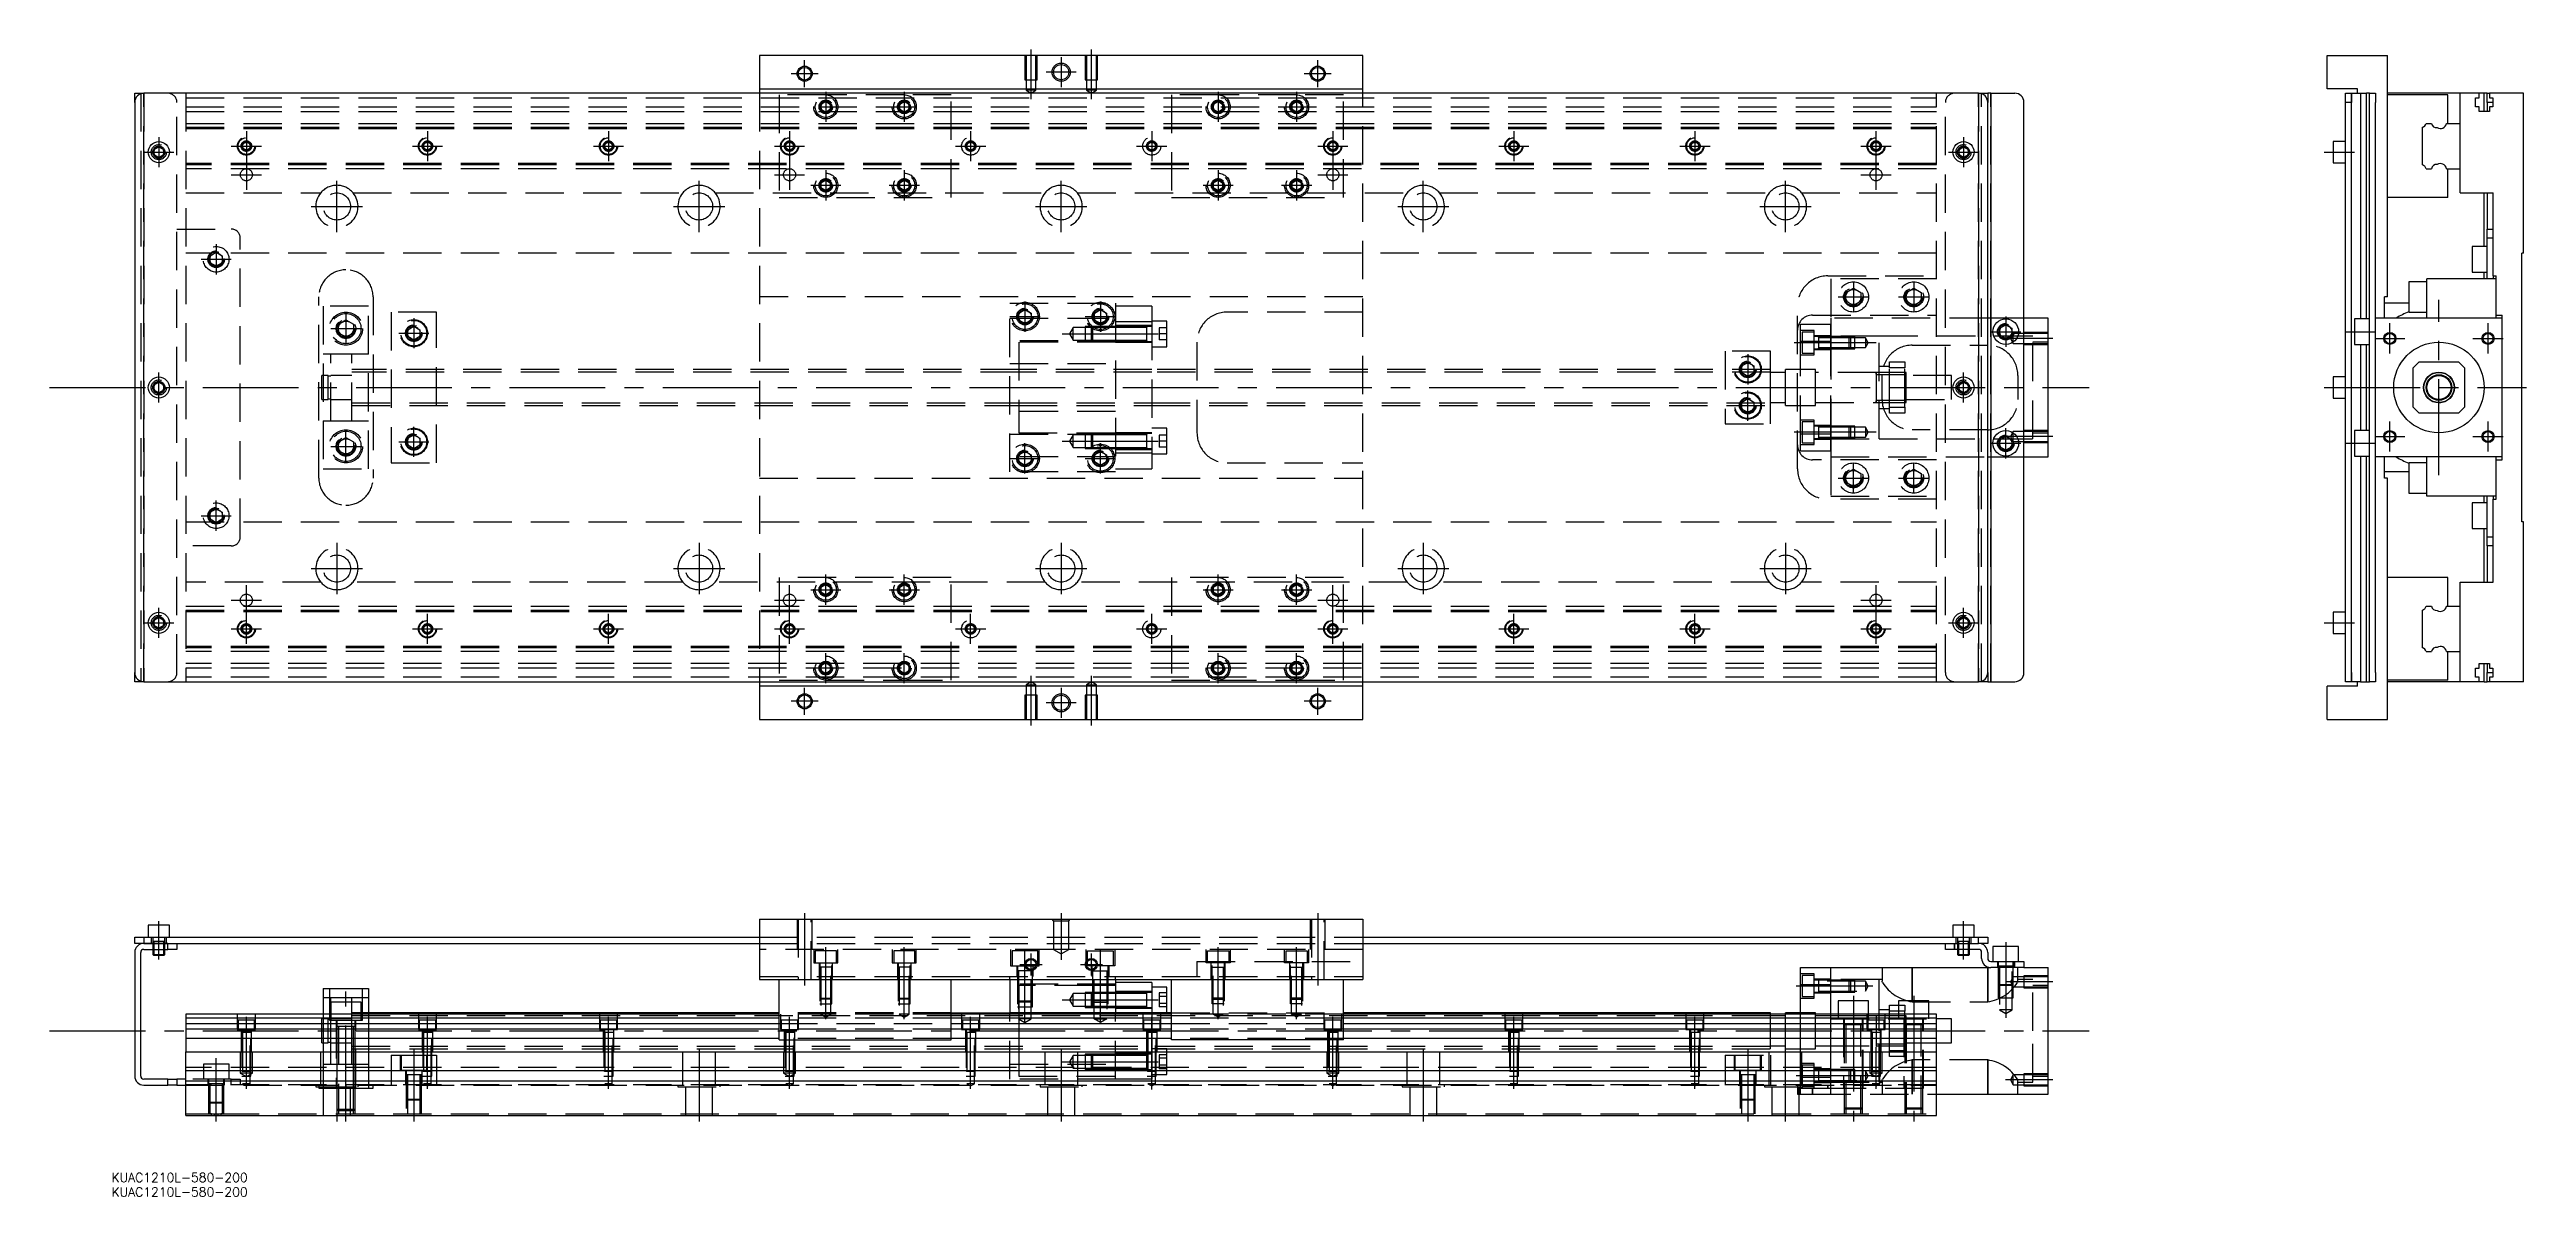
# Model space of a CAD drawing. Extents: x -28 to 793, y -268 to 112.
import ezdxf

# ---------------------------------------------------------------- set-up
doc = ezdxf.new("R2010")
doc.units = 0
doc.linetypes.add('CENTER', pattern=[50.8, 31.75, -6.35, 6.35, -6.35])
doc.linetypes.add('DASHED', pattern=[19.05, 12.7, -6.35])
doc.layers.get('0').update_dxf_attribs({"linetype": 'CONTINUOUS'})
doc.layers.add('CENTER', color=1, linetype='CENTER')
doc.styles.get("Standard").update_dxf_attribs({"font": 'txt.shx', "height": 3, "bigfont": 'bigfont.shx'})

# ---------------------------------------------------------------- blocks, each defined once
blk = doc.blocks.new('*U2')
at = {"color": 7, "linetype": 'CONTINUOUS'}
blk.add_text('KUAC1210L-580-200', height=3, dxfattribs=at).set_placement((-7.7, -263.3))
blk = doc.blocks.new('*U3')
at = {"color": 7, "linetype": 'CONTINUOUS'}
blk.add_text('KUAC1210L-580-200', height=3, dxfattribs=at).set_placement((-7.7, -268.09))

msp = doc.modelspace()

# ---------------------------------------------------------------- linework, layer by layer
at = {"color": 7, "linetype": 'CONTINUOUS'}
for p, q in [((207, 110), (207, 99)), ((407, 110), (207, 110)), ((407, 99), (407, 110)), ((726.53, 99), (726.53, 110)), ((726.53, 110), (746.53, 110)), ((746.53, 30), (746.53, 110)), ((207, 99), (407, 99)), ((207, 99), (207, 97.5)), ((407, 97.5), (407, 99)), ((736.53, 99), (726.53, 99)), ((736.53, 97.5), (736.53, 99)), ((0, 94.5), (0, 97.5)), ((0, 97.5), (3, 97.5)), ((0, 94.5), (0, -94.5)), ((611, 97.5), (3, 97.5)), ((611, 97.5), (614, 97.5)), ((614, 97.5), (614, 94.5)), ((615, 97.5), (614, 97.5)), ((614, -94.5), (614, 94.5)), ((615, 97.5), (615, -97.5)), ((615, 97.5), (623, 97.5)), ((626, -94.5), (626, 94.5)), ((732.53, 97.5), (734.53, 97.5)), ((732.53, 94.5), (732.53, 97.5)), ((734.53, 94.5), (732.53, 94.5)), ((732.53, -94.5), (732.53, 94.5)), ((734.53, 97.5), (737.53, 97.5)), ((734.53, 97.5), (734.53, 94.5)), ((734.53, -94.5), (734.53, 94.5)), ((737.53, 97.5), (737.53, 22.75)), ((737.53, 97.5), (739.53, 97.5)), ((739.53, 22.75), (739.53, 97.5)), ((740.53, 97.5), (739.53, 97.5)), ((740.53, 97.5), (742.53, 97.5)), ((740.53, 94.5), (740.53, 97.5)), ((740.53, -94.5), (740.53, 94.5)), ((742.53, 97.5), (742.53, 94.5)), ((742.53, 23), (742.53, 94.5)), ((770.53, 97.5), (746.53, 97.5)), ((766.53, 97), (746.53, 97)), ((766.53, 87.5), (766.53, 97)), ((770.53, 87.5), (770.53, 97.5)), ((776.83, 97.5), (770.53, 97.5)), ((775.68, 96), (776.83, 96)), ((775.68, 93), (775.68, 96)), ((776.83, 93), (775.68, 93)), ((778.53, 97.5), (776.83, 97.5)), ((776.83, 96), (776.83, 97.5)), ((776.83, 91.5), (776.83, 93)), ((780.23, 91.5), (776.83, 91.5)), ((778.53, 91.5), (778.53, 97.5)), ((779.53, 97.5), (778.53, 97.5)), ((779.53, 97.5), (780.23, 97.5)), ((779.53, 94.5), (779.53, 97.5)), ((781.38, 94.5), (779.53, 94.5)), ((779.53, 94.5), (779.53, 91.5)), ((780.23, 97.5), (780.23, 96)), ((791.53, 97.5), (780.23, 97.5)), ((780.23, 96), (781.38, 96)), ((780.23, 93), (780.23, 91.5)), ((781.38, 93), (780.23, 93)), ((781.38, 96), (781.38, 93)), ((791.53, 44.5), (791.53, 97.5)), ((758.03, 73.752272), (758.03, 86.247728)), ((759.282272, 87.5), (761.05668, 87.5)), ((766.007372, 87.5), (770.53, 87.5)), ((770.53, 72.5), (770.53, 87.5)), ((770.53, 72.5), (770.53, 87.5)), ((6.5, 78.866026), (8, 79.73205)), ((6.5, 77.133974), (6.5, 78.866026)), ((8, 76.26795), (6.5, 77.133974)), ((8, 79.73205), (9.5, 78.866026)), ((9.5, 77.133974), (8, 76.26795)), ((9.5, 78.866026), (9.5, 77.133974)), ((604.5, 78.866026), (606, 79.73205)), ((604.5, 77.133974), (604.5, 78.866026)), ((606, 76.26795), (604.5, 77.133974)), ((606, 79.73205), (607.5, 78.866026)), ((607.5, 77.133974), (606, 76.26795)), ((607.5, 78.866026), (607.5, 77.133974)), ((728.53, 81.5), (728.53, 78)), ((732.53, 81.5), (728.53, 81.5)), ((728.53, 78), (728.53, 74.5)), ((728.53, 74.5), (732.53, 74.5)), ((759.282272, 72.5), (761.05668, 72.5)), ((766.007372, 72.5), (770.53, 72.5)), ((766.53, 63), (766.53, 72.5)), ((770.53, 64.5), (770.53, 72.5)), ((766.53, 63), (746.53, 63)), ((770.53, 64.5), (781.53, 64.5)), ((778.53, 46.75), (778.53, 64.5)), ((779.53, 64.5), (779.53, 52.5)), ((781.53, 37), (781.53, 64.5)), ((779.53, 49.5), (779.53, 52.5)), ((779.53, 52.5), (781.53, 52.5)), ((781.53, 49.5), (779.53, 49.5)), ((779.53, 36), (779.53, 49.5)), ((774.53, 46.75), (774.53, 42.5)), ((779.53, 46.75), (774.53, 46.75)), ((774.53, 42.5), (774.53, 38.25)), ((791.53, 44.5), (791.03, 44.5)), ((791.03, -44.5), (791.03, 44.5)), ((753.53, 35), (753.53, 30)), ((759.53, 35), (753.53, 35)), ((782.53, 36), (759.53, 36)), ((759.53, 23), (759.53, 36)), ((774.53, 38.25), (779.53, 38.25)), ((778.53, 36), (778.53, 38.25)), ((781.53, 37), (782.53, 37)), ((781.53, 37), (781.53, 36)), ((782.53, 36), (782.53, 37)), ((782.53, 24), (782.53, 36)), ((782.53, 24), (782.53, 36)), ((746.53, 30), (745.53, 30)), ((745.53, 25), (745.53, 30)), ((753.53, 28), (745.53, 28)), ((745.53, 23), (745.53, 25)), ((753.53, 30), (753.53, 25)), ((753.53, 25), (759.53, 25)), ((618, 19.6547), (620, 20.809402)), ((618, 17.3453), (618, 19.6547)), ((620, 16.190598), (618, 17.3453)), ((620, 20.809402), (622, 19.6547)), ((622, 17.3453), (620, 16.190598)), ((622, 19.6547), (622, 17.3453)), ((634, 23), (626, 23)), ((634, -23), (634, 23)), ((735.53, 22.75), (735.53, 18.5)), ((740.53, 22.75), (735.53, 22.75)), ((735.53, 18.5), (735.53, 14.25)), ((742.53, -23), (742.53, 23)), ((784.53, 23), (742.53, 23)), ((782.53, 23), (782.53, 24)), ((782.53, 24), (784.53, 24)), ((784.53, 23), (784.53, 24)), ((784.53, -23), (784.53, 23)), ((735.53, 14.25), (740.53, 14.25)), ((737.53, 14.25), (737.53, -14.25)), ((739.53, -14.25), (739.53, 14.25)), ((757.03, 8.5), (755.03, 6.5)), ((757.03, 8.5), (770.03, 8.5)), ((772.03, 6.5), (770.03, 8.5)), ((6.5, 0.866026), (8, 1.73205)), ((6.5, -0.866026), (6.5, 0.866026)), ((8, 1.73205), (9.5, 0.866026)), ((9.5, 0.866026), (9.5, -0.866026)), ((604.5, 0.866026), (606, 1.73205)), ((604.5, -0.866026), (604.5, 0.866026)), ((606, 1.73205), (607.5, 0.866026)), ((607.5, 0.866026), (607.5, -0.866026)), ((728.53, 3.5), (728.53, 0)), ((732.53, 3.5), (728.53, 3.5)), ((755.03, -6.5), (755.03, 6.5)), ((772.03, 6.5), (772.03, -6.5)), ((8, -1.73205), (6.5, -0.866026)), ((9.5, -0.866026), (8, -1.73205)), ((606, -1.73205), (604.5, -0.866026)), ((607.5, -0.866026), (606, -1.73205)), ((728.53, 0), (728.53, -3.5)), ((728.53, -3.5), (732.53, -3.5)), ((755.03, -6.5), (757.03, -8.5)), ((770.03, -8.5), (772.03, -6.5)), ((618, -17.3453), (620, -16.190598)), ((620, -16.190598), (622, -17.3453)), ((735.53, -14.25), (735.53, -18.5)), ((740.53, -14.25), (735.53, -14.25)), ((770.03, -8.5), (757.03, -8.5)), ((618, -19.6547), (618, -17.3453)), ((620, -20.809402), (618, -19.6547)), ((622, -19.6547), (620, -20.809402)), ((622, -17.3453), (622, -19.6547)), ((626, -23), (634, -23)), ((735.53, -18.5), (735.53, -22.75)), ((735.53, -22.75), (740.53, -22.75)), ((737.53, -22.75), (737.53, -97.5)), ((739.53, -97.5), (739.53, -22.75)), ((784.53, -23), (742.53, -23)), ((742.53, -94.5), (742.53, -23)), ((745.53, -25), (745.53, -23)), ((759.53, -36), (759.53, -23)), ((782.53, -24), (782.53, -23)), ((782.53, -36), (782.53, -24)), ((782.53, -36), (782.53, -24)), ((782.53, -24), (784.53, -24)), ((784.53, -24), (784.53, -23)), ((745.53, -30), (745.53, -25)), ((753.53, -28), (745.53, -28)), ((746.53, -30), (745.53, -30)), ((746.53, -110), (746.53, -30)), ((753.53, -25), (753.53, -30)), ((759.53, -25), (753.53, -25)), ((753.53, -30), (753.53, -35)), ((753.53, -35), (759.53, -35)), ((782.53, -36), (759.53, -36)), ((774.53, -38.25), (774.53, -42.5)), ((779.53, -38.25), (774.53, -38.25)), ((778.53, -38.25), (778.53, -36)), ((779.53, -49.5), (779.53, -36)), ((781.53, -36), (781.53, -37)), ((781.53, -64.5), (781.53, -37)), ((781.53, -37), (782.53, -37)), ((782.53, -37), (782.53, -36)), ((774.53, -42.5), (774.53, -46.75)), ((774.53, -46.75), (779.53, -46.75)), ((778.53, -64.5), (778.53, -46.75)), ((791.53, -44.5), (791.03, -44.5)), ((791.53, -97.5), (791.53, -44.5)), ((779.53, -49.5), (781.53, -49.5)), ((779.53, -52.5), (779.53, -49.5)), ((781.53, -52.5), (779.53, -52.5)), ((779.53, -52.5), (779.53, -64.5)), ((766.53, -63), (746.53, -63)), ((766.53, -72.5), (766.53, -63)), ((770.53, -72.5), (770.53, -64.5)), ((770.53, -64.5), (781.53, -64.5)), ((758.03, -86.247728), (758.03, -73.752272)), ((759.282272, -72.5), (761.05668, -72.5)), ((766.007372, -72.5), (770.53, -72.5)), ((770.53, -87.5), (770.53, -72.5)), ((770.53, -87.5), (770.53, -72.5)), ((6.5, -77.133974), (8, -76.26795)), ((6.5, -78.866026), (6.5, -77.133974)), ((8, -79.73205), (6.5, -78.866026)), ((8, -76.26795), (9.5, -77.133974)), ((9.5, -78.866026), (8, -79.73205)), ((9.5, -77.133974), (9.5, -78.866026)), ((604.5, -77.133974), (606, -76.26795)), ((604.5, -78.866026), (604.5, -77.133974)), ((606, -79.73205), (604.5, -78.866026)), ((606, -76.26795), (607.5, -77.133974)), ((607.5, -78.866026), (606, -79.73205)), ((607.5, -77.133974), (607.5, -78.866026)), ((728.53, -74.5), (728.53, -78)), ((732.53, -74.5), (728.53, -74.5)), ((728.53, -78), (728.53, -81.5)), ((728.53, -81.5), (732.53, -81.5)), ((759.282272, -87.5), (761.05668, -87.5)), ((766.007372, -87.5), (770.53, -87.5)), ((766.53, -97), (766.53, -87.5)), ((770.53, -97.5), (770.53, -87.5)), ((0, -97.5), (0, -94.5)), ((3, -97.5), (0, -97.5)), ((3, -97.5), (611, -97.5)), ((207, -97.5), (207, -99)), ((407, -99), (407, -97.5)), ((614, -97.5), (611, -97.5)), ((614, -94.5), (614, -97.5)), ((614, -97.5), (615, -97.5)), ((615, -97.5), (623, -97.5)), ((732.53, -97.5), (732.53, -94.5)), ((734.53, -97.5), (732.53, -97.5)), ((734.53, -94.5), (734.53, -97.5)), ((737.53, -97.5), (734.53, -97.5)), ((736.53, -99), (736.53, -97.5)), ((737.53, -97.5), (739.53, -97.5)), ((739.53, -97.5), (740.53, -97.5)), ((740.53, -97.5), (740.53, -94.5)), ((742.53, -97.5), (740.53, -97.5)), ((742.53, -94.5), (742.53, -97.5)), ((766.53, -97), (746.53, -97)), ((770.53, -97.5), (746.53, -97.5)), ((776.83, -97.5), (770.53, -97.5)), ((775.68, -93), (776.83, -93)), ((775.68, -96), (775.68, -93)), ((776.83, -96), (775.68, -96)), ((776.83, -91.5), (780.23, -91.5)), ((776.83, -93), (776.83, -91.5)), ((776.83, -97.5), (776.83, -96)), ((778.53, -97.5), (776.83, -97.5)), ((778.53, -97.5), (778.53, -91.5)), ((778.53, -97.5), (779.53, -97.5)), ((779.53, -91.5), (779.53, -94.5)), ((779.53, -94.5), (781.38, -94.5)), ((779.53, -97.5), (779.53, -94.5)), ((780.23, -97.5), (779.53, -97.5)), ((780.23, -91.5), (780.23, -93)), ((780.23, -93), (781.38, -93)), ((780.23, -96), (780.23, -97.5)), ((781.38, -96), (780.23, -96)), ((791.53, -97.5), (780.23, -97.5)), ((781.38, -93), (781.38, -96)), ((207, -99), (207, -110)), ((407, -99), (207, -99)), ((407, -110), (407, -99)), ((726.53, -110), (726.53, -99)), ((736.53, -99), (726.53, -99)), ((207, -110), (407, -110)), ((726.53, -110), (746.53, -110)), ((11.5, -178.21), (4.5, -178.21)), ((4.5, -178.21), (4.5, -182.21)), ((11.5, -182.21), (11.5, -178.21)), ((207, -176.21), (207, -196.21)), ((207, -176.21), (407, -176.21)), ((407, -176.21), (407, -196.21)), ((609.5, -178.21), (602.5, -178.21)), ((602.5, -178.21), (602.5, -182.21)), ((609.5, -182.21), (609.5, -178.21)), ((0, -184.21), (0, -182.21)), ((0, -182.21), (3, -182.21)), ((3, -184.21), (0, -184.21)), ((0, -187.21), (0, -228.21)), ((2, -228.21), (2, -187.21)), ((3, -182.21), (3, -184.21)), ((3, -182.21), (207, -182.21)), ((3, -184.21), (11, -184.21)), ((11, -184.21), (3, -184.21)), ((3, -186.21), (11, -186.21)), ((6, -186.21), (6, -187.86)), ((6, -187.86), (10, -187.86)), ((6, -187.86), (6.35, -188.21)), ((9.65, -188.21), (6.35, -188.21)), ((9.65, -188.21), (10, -187.86)), ((10, -187.86), (10, -186.21)), ((11, -184.21), (207, -184.21)), ((11, -186.21), (11, -184.21)), ((14, -186.21), (11, -186.21)), ((14, -184.21), (14, -186.21)), ((407, -182.21), (611, -182.21)), ((407, -184.21), (603, -184.21)), ((600, -186.21), (600, -184.21)), ((603, -186.21), (600, -186.21)), ((603, -184.21), (611, -184.21)), ((603, -184.21), (611, -184.21)), ((611, -186.21), (603, -186.21)), ((604, -186.21), (604, -187.86)), ((604, -187.86), (608, -187.86)), ((604, -187.86), (604.35, -188.21)), ((607.65, -188.21), (604.35, -188.21)), ((607.65, -188.21), (608, -187.86)), ((608, -187.86), (608, -186.21)), ((611, -184.21), (611, -182.21)), ((611, -182.21), (614, -182.21)), ((614, -184.21), (611, -184.21)), ((612, -189.21), (612, -187.21)), ((614, -182.21), (614, -184.21)), ((614, -187.21), (614, -189.21)), ((624.25, -185.21), (615.75, -185.21)), ((615.75, -185.21), (615.75, -190.21)), ((624.25, -190.21), (624.25, -185.21)), ((207, -196.21), (407, -196.21)), ((213.5, -216.21), (213.5, -196.21)), ((270.5, -216.21), (270.5, -196.21)), ((290, -196.21), (290, -207.71)), ((325, -196.21), (325, -207.71)), ((343.5, -216.21), (343.5, -196.21)), ((400.5, -216.21), (400.5, -196.21)), ((552, -197.88029), (552, -192.21)), ((552, -192.21), (562, -192.21)), ((562, -192.21), (615, -192.21)), ((562, -207.71), (562, -192.21)), ((615, -190.21), (623, -190.21)), ((623, -192.21), (615, -192.21)), ((623, -192.21), (623, -190.21)), ((623, -190.21), (626, -190.21)), ((626, -192.21), (623, -192.21)), ((626, -190.21), (626, -192.21)), ((626, -192.21), (634, -192.21)), ((634, -234.21), (634, -192.21)), ((62.5, -199.21), (62.5, -207.71)), ((62.5, -199.21), (77.5, -199.21)), ((77.5, -199.21), (77.5, -207.71)), ((337, -197.21), (325, -197.21)), ((337, -197.21), (337, -207.71)), ((342, -198.71), (337, -198.71)), ((339.5, -200.650598), (339.5, -201.8053)), ((342, -200.650598), (339.5, -200.650598)), ((342, -201.8053), (339.5, -201.8053)), ((339.5, -201.8053), (339.5, -204.1147)), ((342, -204.1147), (339.5, -204.1147)), ((339.5, -204.1147), (339.5, -205.269402)), ((342, -207.21), (342, -198.71)), ((552, -197.88029), (562, -197.88029)), ((552, -207.71), (552, -197.88029)), ((574.5, -203.21), (564.5, -203.21)), ((564.5, -203.21), (564.5, -207.71)), ((574.5, -207.71), (574.5, -203.21)), ((594.5, -203.21), (584.5, -203.21)), ((584.5, -203.21), (584.5, -207.71)), ((594.5, -207.71), (594.5, -203.21)), ((213.5, -207.71), (17, -207.71)), ((17, -207.71), (17, -208.962272)), ((213.5, -208.962272), (17, -208.962272)), ((17, -208.962272), (17, -210.73668)), ((17, -210.73668), (213.5, -210.73668)), ((17, -210.73668), (17, -212.633076)), ((17, -212.633076), (17, -215.687372)), ((213.5, -212.633076), (17, -212.633076)), ((213.5, -207.21), (77.5, -207.21)), ((270.5, -207.21), (290, -207.21)), ((343.5, -207.71), (270.5, -207.71)), ((343.5, -208.962272), (270.5, -208.962272)), ((270.5, -210.73668), (343.5, -210.73668)), ((343.5, -212.633076), (270.5, -212.633076)), ((343.5, -207.21), (337, -207.21)), ((337, -207.21), (342, -207.21)), ((342, -205.269402), (339.5, -205.269402)), ((542, -207.21), (400.5, -207.21)), ((597, -207.71), (400.5, -207.71)), ((597, -208.962272), (400.5, -208.962272)), ((400.5, -210.73668), (597, -210.73668)), ((597, -212.633076), (400.5, -212.633076)), ((542, -207.71), (542, -207.21)), ((547, -207.71), (547, -207.21)), ((552, -207.21), (547, -207.21)), ((577, -208.209994), (577, -218.210006)), ((578, -208.96), (577, -208.96)), ((577, -211.01), (577, -212.71)), ((577, -212.71), (577, -217.46)), ((577, -213.21), (577, -218.210006)), ((581.5, -208.96), (578, -208.96)), ((584.5, -208.96), (581.5, -208.96)), ((586.5, -208.96), (584.5, -208.96)), ((587, -208.96), (586.5, -208.96)), ((597, -241.21), (597, -207.71)), ((17, -215.687372), (17, -220.21)), ((213.5, -215.687372), (17, -215.687372)), ((17, -226.51), (17, -220.21)), ((17, -220.21), (597, -220.21)), ((213.5, -216.21), (270.5, -216.21)), ((343.5, -215.687372), (270.5, -215.687372)), ((400.5, -216.21), (343.5, -216.21)), ((597, -215.687372), (400.5, -215.687372)), ((577, -217.46), (587, -217.46)), ((11, -229.21), (3, -229.21)), ((11, -231.21), (11, -229.21)), ((11, -229.21), (14, -229.21)), ((14, -229.21), (14, -231.21)), ((17, -229.21), (14, -229.21)), ((597, -226.51), (17, -226.51)), ((17, -229.91), (17, -226.51)), ((575.75, -226.51), (575.75, -226.71)), ((3, -231.21), (11, -231.21)), ((14, -231.21), (11, -231.21)), ((14, -231.21), (17, -231.21)), ((17, -241.21), (17, -229.91)), ((597, -229.91), (17, -229.91)), ((597, -234.21), (634, -234.21)), ((17, -241.21), (597, -241.21))]:
    msp.add_line(p, q, dxfattribs=at)
at = {"color": 3, "linetype": 'DASHED'}
for p, q in [((295.000006, 110), (295.000006, 102)), ((295.35, 110), (295.35, 102)), ((298.65, 102), (298.65, 110)), ((298.999994, 102), (298.999994, 110)), ((315.000006, 110), (315.000006, 102)), ((315.35, 110), (315.35, 102)), ((318.65, 102), (318.65, 110)), ((318.999994, 102), (318.999994, 110)), ((295.000006, 102), (298.999994, 102)), ((295.35, 102), (295.35, 98.5)), ((298.65, 98.5), (295.35, 98.5)), ((295.35, 98.5), (297, 97.547372)), ((297, 97.547372), (298.65, 98.5)), ((298.65, 98.5), (298.65, 102)), ((315.000006, 102), (318.999994, 102)), ((315.35, 102), (315.35, 98.5)), ((318.65, 98.5), (315.35, 98.5)), ((315.35, 98.5), (317, 97.547372)), ((317, 97.547372), (318.65, 98.5)), ((318.65, 98.5), (318.65, 102)), ((2, 97.5), (2, -97.5)), ((3, 97.5), (3, -97.5)), ((3, -97.5), (3, 97.5)), ((3, -97.5), (3, 97.5)), ((3, 97.5), (3, -97.5)), ((14, -94.5), (14, 94.5)), ((17, 97.5), (17, -97.5)), ((17, 96), (597, 96)), ((17, 93), (597, 93)), ((17, 91.5), (597, 91.5)), ((207, 97.5), (207, -97.5)), ((229, 97), (213.5, 97)), ((213.5, 97), (213.5, 63)), ((227, 93), (227.030168, 93.346066)), ((227.5, 93.866026), (229, 94.73205)), ((227.5, 92.133974), (227.5, 93.866026)), ((229, 91.26795), (227.5, 92.133974)), ((255, 97), (229, 97)), ((229, 94.73205), (230.5, 93.866026)), ((230.5, 92.133974), (229, 91.26795)), ((230.5, 93.866026), (230.5, 92.133974)), ((253, 93), (253.023172, 93.30356)), ((253.5, 93.866026), (255, 94.73205)), ((253.5, 92.133974), (253.5, 93.866026)), ((255, 91.26795), (253.5, 92.133974)), ((270.5, 97), (255, 97)), ((255, 94.73205), (256.5, 93.866026)), ((256.5, 92.133974), (255, 91.26795)), ((256.5, 93.866026), (256.5, 92.133974)), ((270.5, 63), (270.5, 97)), ((343.5, 97), (343.5, 63)), ((359, 97), (343.5, 97)), ((357.5, 93.866026), (359, 94.73205)), ((357.5, 92.133974), (357.5, 93.866026)), ((359, 91.26795), (357.5, 92.133974)), ((385, 97), (359, 97)), ((359, 94.73205), (360.5, 93.866026)), ((360.5, 92.133974), (359, 91.26795)), ((360.5, 93.866026), (360.5, 92.133974)), ((360.973226, 93.326156), (361, 93)), ((383.5, 93.866026), (385, 94.73205)), ((383.5, 92.133974), (383.5, 93.866026)), ((385, 91.26795), (383.5, 92.133974)), ((400.5, 97), (385, 97)), ((385, 94.73205), (386.5, 93.866026)), ((386.5, 92.133974), (385, 91.26795)), ((386.5, 93.866026), (386.5, 92.133974)), ((386.973226, 93.326156), (387, 93)), ((400.5, 63), (400.5, 97)), ((407, -97.5), (407, 97.5)), ((597, -97.5), (597, 97.5)), ((600, -94.5), (600, 94.5)), ((611, -97.5), (611, 97.5)), ((611, 97.5), (611, -97.5)), ((612, -97.5), (612, 97.5)), ((615, -97.5), (615, 97.5)), ((734.53, 94.5), (734.53, 97.5)), ((17, 87.5), (597, 87.5)), ((17, 86.247728), (597, 86.247728)), ((17, 86.1147), (597, 86.1147)), ((17, 86.1), (597, 86.1)), ((17, 85.8), (597, 85.8)), ((6, 78), (6.030168, 78.346066)), ((597, 74.2), (17, 74.2)), ((597, 73.9), (17, 73.9)), ((597, 73.8853), (17, 73.8853)), ((35.75, 80.721688), (37, 81.443376)), ((35.75, 79.278312), (35.75, 80.721688)), ((37, 78.556624), (35.75, 79.278312)), ((37, 81.443376), (38.25, 80.721688)), ((38.25, 79.278312), (37, 78.556624)), ((38.25, 80.721688), (38.25, 79.278312)), ((38.477374, 80.25955), (38.5, 80)), ((95.5, 80), (95.516134, 80.21941)), ((95.75, 80.721688), (97, 81.443376)), ((95.75, 79.278312), (95.75, 80.721688)), ((97, 78.556624), (95.75, 79.278312)), ((97, 81.443376), (98.25, 80.721688)), ((98.25, 79.278312), (97, 78.556624)), ((98.25, 80.721688), (98.25, 79.278312)), ((155.75, 80.721688), (157, 81.443376)), ((155.75, 79.278312), (155.75, 80.721688)), ((157, 78.556624), (155.75, 79.278312)), ((157, 81.443376), (158.25, 80.721688)), ((158.25, 79.278312), (157, 78.556624)), ((158.25, 80.721688), (158.25, 79.278312)), ((158.477374, 80.25955), (158.5, 80)), ((215.5, 80), (215.516134, 80.21941)), ((215.75, 80.721688), (217, 81.443376)), ((215.75, 79.278312), (215.75, 80.721688)), ((217, 78.556624), (215.75, 79.278312)), ((217, 81.443376), (218.25, 80.721688)), ((218.25, 79.278312), (217, 78.556624)), ((218.25, 80.721688), (218.25, 79.278312)), ((395.75, 80.721688), (397, 81.443376)), ((395.75, 79.278312), (395.75, 80.721688)), ((397, 78.556624), (395.75, 79.278312)), ((397, 81.443376), (398.25, 80.721688)), ((398.25, 79.278312), (397, 78.556624)), ((398.25, 80.721688), (398.25, 79.278312)), ((398.477374, 80.25955), (398.5, 80)), ((455.75, 80.721688), (457, 81.443376)), ((455.75, 79.278312), (455.75, 80.721688)), ((457, 78.556624), (455.75, 79.278312)), ((457, 81.443376), (458.25, 80.721688)), ((458.25, 79.278312), (457, 78.556624)), ((458.25, 80.721688), (458.25, 79.278312)), ((458.477374, 80.25955), (458.5, 80)), ((515.75, 80.721688), (517, 81.443376)), ((515.75, 79.278312), (515.75, 80.721688)), ((517, 78.556624), (515.75, 79.278312)), ((517, 81.443376), (518.25, 80.721688)), ((518.25, 79.278312), (517, 78.556624)), ((518.25, 80.721688), (518.25, 79.278312)), ((518.477374, 80.25955), (518.5, 80)), ((575.75, 80.721688), (577, 81.443376)), ((575.75, 79.278312), (575.75, 80.721688)), ((577, 78.556624), (575.75, 79.278312)), ((577, 81.443376), (578.25, 80.721688)), ((578.25, 79.278312), (577, 78.556624)), ((578.25, 80.721688), (578.25, 79.278312)), ((578.477374, 80.25955), (578.5, 80)), ((607.973226, 78.326156), (608, 78)), ((597, 73.752272), (17, 73.752272)), ((597, 72.5), (17, 72.5)), ((227.5, 67.866026), (229, 68.73205)), ((227.5, 66.133974), (227.5, 67.866026)), ((229, 65.26795), (227.5, 66.133974)), ((229, 68.73205), (230.5, 67.866026)), ((230.5, 66.133974), (229, 65.26795)), ((230.5, 67.866026), (230.5, 66.133974)), ((230.973226, 67.326156), (231, 67)), ((253.5, 67.866026), (255, 68.73205)), ((253.5, 66.133974), (253.5, 67.866026)), ((255, 65.26795), (253.5, 66.133974)), ((255, 68.73205), (256.5, 67.866026)), ((256.5, 66.133974), (255, 65.26795)), ((256.5, 67.866026), (256.5, 66.133974)), ((256.973226, 67.326156), (257, 67)), ((357, 67), (357.023172, 67.30356)), ((357.5, 67.866026), (359, 68.73205)), ((357.5, 66.133974), (357.5, 67.866026)), ((359, 65.26795), (357.5, 66.133974)), ((359, 68.73205), (360.5, 67.866026)), ((360.5, 66.133974), (359, 65.26795)), ((360.5, 67.866026), (360.5, 66.133974)), ((383, 67), (383.030168, 67.346066)), ((383.5, 67.866026), (385, 68.73205)), ((383.5, 66.133974), (383.5, 67.866026)), ((385, 65.26795), (383.5, 66.133974)), ((385, 68.73205), (386.5, 67.866026)), ((386.5, 66.133974), (385, 65.26795)), ((386.5, 67.866026), (386.5, 66.133974)), ((17, 64.5), (61.638098, 64.5)), ((72.361902, 64.5), (181.638097, 64.5)), ((192.361903, 64.5), (301.638097, 64.5)), ((213.5, 63), (270.5, 63)), ((312.361903, 64.5), (421.638097, 64.5)), ((343.5, 63), (400.5, 63)), ((432.361903, 64.5), (541.638098, 64.5)), ((552.361902, 64.5), (597, 64.5)), ((14, 52.5), (32, 52.5)), ((35, -49.5), (35, 49.5)), ((597, 44.5), (17, 44.5)), ((25, 43.6547), (27, 44.809402)), ((25, 41.3453), (25, 43.6547)), ((27, 40.190598), (25, 41.3453)), ((27, 44.809402), (29, 43.6547)), ((29, 41.3453), (27, 40.190598)), ((29, 43.6547), (29, 41.3453)), ((29.483582, 42.786038), (29.5, 42.5)), ((561, 37), (597, 37)), ((597, 36), (562, 36)), ((562, 36), (562, 23)), ((567, 31.443376), (569.5, 32.886752)), ((569.5, 32.886752), (572, 31.443376)), ((587, 31.443376), (589.5, 32.886752)), ((589.5, 32.886752), (592, 31.443376)), ((597, 36), (597, 37)), ((61, -30), (61, 30)), ((77.5, 27), (62.5, 27)), ((62.5, 27), (62.5, -27)), ((77.5, -27), (77.5, 27)), ((79, 30), (79, -30)), ((100, 25), (85, 25)), ((85, 25), (85, -25)), ((100, -25), (100, 25)), ((407, 30), (207, 30)), ((290, 28), (325, 28)), ((290, -28), (290, 28)), ((293, 24.6547), (295, 25.809402)), ((293, 22.3453), (293, 24.6547)), ((295, 25.809402), (297, 24.6547)), ((297, 24.6547), (297, 22.3453)), ((318, 24.6547), (320, 25.809402)), ((318, 22.3453), (318, 24.6547)), ((320, 25.809402), (322, 24.6547)), ((322, 24.6547), (322, 22.3453)), ((325, 28), (325, -28)), ((337, 27), (325, 27)), ((337, 27), (337, 21.748564)), ((407, 25), (362, 25)), ((551, -27), (551, 27)), ((566.5, 30), (566.520026, 30.346056)), ((567, 28.556624), (567, 31.443376)), ((569.5, 27.113248), (567, 28.556624)), ((572, 28.556624), (569.5, 27.113248)), ((572, 31.443376), (572, 28.556624)), ((586.5, 30), (586.520026, 30.346056)), ((587, 28.556624), (587, 31.443376)), ((589.5, 27.113248), (587, 28.556624)), ((592, 28.556624), (589.5, 27.113248)), ((592, 31.443376), (592, 28.556624)), ((67, 19.5), (67.020026, 19.846056)), ((67.5, 20.943376), (70, 22.386752)), ((67.5, 18.056624), (67.5, 20.943376)), ((70, 16.613248), (67.5, 18.056624)), ((70, 22.386752), (72.5, 20.943376)), ((72.5, 18.056624), (70, 16.613248)), ((72.5, 20.943376), (72.5, 18.056624)), ((90.5, 19.1547), (92.5, 20.309402)), ((90.5, 16.8453), (90.5, 19.1547)), ((92.5, 15.690598), (90.5, 16.8453)), ((92.5, 20.309402), (94.5, 19.1547)), ((94.5, 16.8453), (92.5, 15.690598)), ((94.5, 19.1547), (94.5, 16.8453)), ((94.983582, 18.286038), (95, 18)), ((290, 23), (325, 23)), ((292.5, 23.5), (292.518502, 23.803588)), ((295, 21.190598), (293, 22.3453)), ((297, 22.3453), (295, 21.190598)), ((311, 19.85352), (309.787564, 17.75352)), ((309.787564, 17.75352), (311, 15.65352)), ((311, 15.65352), (311, 19.85352)), ((315, 19.85352), (311, 19.85352)), ((315, 20.253516), (315, 15.253526)), ((317.39998, 20.253516), (315, 20.253516)), ((316.99998, 19.85352), (315, 19.85352)), ((317.4, 20.25352), (317, 19.85352)), ((317, 15.65352), (317, 19.85352)), ((325, 19.85352), (317, 19.85352)), ((317.4, 20.25352), (317.4, 15.25352)), ((325, 20.25352), (317.4, 20.25352)), ((325, 20.253516), (317.4, 20.253516)), ((320, 21.190598), (318, 22.3453)), ((322, 22.3453), (320, 21.190598)), ((322.483582, 23.786038), (322.5, 23.5)), ((337, 21.748564), (325, 21.748564)), ((337, 20.50352), (325, 20.50352)), ((335.405, 20.25352), (325.00002, 20.25352)), ((335.4, 19.85352), (325.00002, 19.85352)), ((337, 20.25352), (335.395, 20.25352)), ((335.4, 15.254372), (335.4, 20.253526)), ((335.4, 19.996122), (335.4, 20.25352)), ((335.4, 20.25352), (335.4, 19.996072)), ((335.4, 15.51097), (335.4, 19.996122)), ((342, 22.00352), (337, 22.00352)), ((337, 21.748564), (337, -21.748564)), ((339.5, 19.75352), (339.5, 17.75352)), ((342, 19.75352), (339.5, 19.75352)), ((339.5, 17.75352), (339.5, 15.75352)), ((342, 17.75352), (339.5, 17.75352)), ((342, 13.50352), (342, 22.00352)), ((552, 21), (562, 21)), ((552, 15.32971), (552, 21)), ((556.5, 18.849242), (552, 18.849242)), ((552.5, 18.349242), (552.5, 11.349242)), ((556.5, 18.349242), (552.5, 18.349242)), ((556, 24), (597, 24)), ((556.5, 10.849242), (556.5, 18.849242)), ((562, 17.099242), (556.5, 17.099242)), ((557.905, 16.849242), (556.5, 16.849242)), ((562, 16.849242), (557.895, 16.849242)), ((557.9, 16.849248), (557.9, 12.849238)), ((557.9, 16.849248), (557.9, 12.849238)), ((557.9, 16.849248), (557.9, 12.849238)), ((557.9, 16.849242), (557.9, 16.63278)), ((557.9, 16.632534), (557.9, 16.849242)), ((557.9, 16.63278), (557.9, 13.065704)), ((562, 16.499242), (557.9, 16.499242)), ((614, 23), (562, 23)), ((562, 23), (562, 15.32971)), ((562, 15.32971), (562, 21)), ((578, 17), (562, 17)), ((578, 17), (562, 17)), ((568.15, 16.849242), (562, 16.849242)), ((568.15, 16.849238), (562, 16.849238)), ((568.5, 16.499242), (562, 16.499242)), ((568.5, 16.499242), (562, 16.499242)), ((568.15, 12.849242), (568.15, 16.849242)), ((568.5, 16.499242), (568.15, 16.849242)), ((570, 16.849238), (568.15, 16.849238)), ((568.5, 16.499242), (568.5, 13.199242)), ((570, 16.499242), (568.5, 16.499242)), ((570, 12.849248), (570, 16.849238)), ((573.5, 16.499242), (570, 16.499242)), ((573.5, 16.499242), (573.5, 14.849242)), ((574.452628, 14.849242), (573.5, 16.499242)), ((578, -17), (578, 17)), ((629, 17), (578, 17)), ((626, 23), (614, 23)), ((617.5, 18.5), (617.52689, 18.865682)), ((621.90257, 16.878676), (621.547372, 16.263456)), ((622.5, 17.913456), (622.355836, 17.663756)), ((622.5, 14.613456), (622.5, 17.913456)), ((626, 17.913456), (622.5, 17.913456)), ((634, 18.26345), (626, 18.26345)), ((634, 17.913456), (626, 17.913456)), ((629, -17), (629, 17)), ((65, 11), (62.5, 11)), ((65, -11), (65, 11)), ((72, 11), (65, 11)), ((72, 11), (65, 11)), ((72, -11), (72, 11)), ((77.5, 11), (72, 11)), ((325, 15.5), (290, 15.5)), ((293, 15), (293, -15)), ((325, 15), (293, 15)), ((311, 15.65352), (315, 15.65352)), ((315, 15.65352), (316.99998, 15.65352)), ((315, 15.253526), (317.39998, 15.253526)), ((317, 15.65352), (325, 15.65352)), ((317, 15.65352), (317.4, 15.25352)), ((317, 15.65352), (325, 15.65352)), ((317.4, 15.253526), (325, 15.253526)), ((317.4, 15.25352), (325, 15.25352)), ((325, 15.00352), (337, 15.00352)), ((325.00002, 15.65352), (335.4, 15.65352)), ((325.00002, 15.25352), (335.405, 15.25352)), ((335.395, 15.25352), (337, 15.25352)), ((335.4, 15.510988), (335.4, 15.25352)), ((335.4, 15.25352), (335.4, 15.51097)), ((335.4, 15.253516), (335.4, 15.254372)), ((337, 13.50352), (342, 13.50352)), ((342, 15.75352), (339.5, 15.75352)), ((352, 15), (352, -15)), ((527, 12), (527, -12)), ((542, 12), (527, 12)), ((532.5, 7.1547), (534.5, 8.309402)), ((534.5, 8.309402), (536.5, 7.1547)), ((542, 6), (542, 12)), ((552, -15.32971), (552, 15.32971)), ((552, 15.32971), (562, 15.32971)), ((552, 10.849242), (556.5, 10.849242)), ((552.5, 11.349242), (556.5, 11.349242)), ((556.5, 12.849242), (557.905, 12.849242)), ((556.5, 12.599242), (562, 12.599242)), ((557.895, 12.849242), (562, 12.849242)), ((557.9, 13.199242), (562, 13.199242)), ((557.9, 12.849242), (557.9, 13.06591)), ((557.9, 13.065704), (557.9, 12.849242)), ((562, 15.32971), (562, -15.32971)), ((562, -15.32971), (562, 15.32971)), ((562, 13.199242), (568.5, 13.199242)), ((562, 13.199242), (568.5, 13.199242)), ((562, 12.849248), (568.15, 12.849248)), ((562, 12.849242), (568.15, 12.849242)), ((568.15, 12.849242), (568.5, 13.199242)), ((568.15, 12.849248), (570, 12.849248)), ((568.5, 13.199242), (570, 13.199242)), ((570, 13.199242), (573.5, 13.199242)), ((573.5, 14.849242), (573.5, 13.199242)), ((573.5, 13.199242), (574.452628, 14.849242)), ((581.5, 8.5), (586.5, 8.5)), ((581.5, 6.5), (581.5, 8.5)), ((586.5, 8.5), (586.5, 6.5)), ((589, 14), (614, 14)), ((621.547372, 16.263456), (622.5, 14.613456)), ((622.5, 14.613456), (626, 14.613456)), ((626, 14.613456), (634, 14.613456)), ((626, 14.26346), (634, 14.26346)), ((634, 15), (629, 15)), ((9.973226, 0.326156), (10, 0)), ((62, -4), (62, 4)), ((64.1, 4), (62, 4)), ((64.1, -4), (64.1, 4)), ((65, 3.8), (64.1, 3.8)), ((72, 4), (65, 4)), ((72, 4), (65, 4)), ((293, 6), (72, 6)), ((293, 5.125), (72, 5.125)), ((290, 8), (325, 8)), ((337, 6), (293, 6)), ((337, 5.999994), (293, 5.999994)), ((337, 5.125), (293, 5.125)), ((337, 5.125), (293, 5.125)), ((542, 6), (337, 6)), ((542, 5.125), (337, 5.125)), ((532, 6), (532.018502, 6.303588)), ((532.5, 4.8453), (532.5, 7.1547)), ((534.5, 3.690598), (532.5, 4.8453)), ((536.5, 4.8453), (534.5, 3.690598)), ((536.5, 7.1547), (536.5, 4.8453)), ((542, -6), (542, 6)), ((547, 5), (542, 5)), ((547, -6), (547, 6)), ((552, 6), (547, 6)), ((557, 6), (552, 6)), ((557, 6), (552, 6)), ((557, -6), (557, 6)), ((557, -6), (557, 6)), ((577.005, 5), (557, 5)), ((576.995, 5), (557, 5)), ((586.5, 5), (576.995, 5)), ((577.005, 5), (576.995, 5)), ((577, 5.000006), (577, -5.000006)), ((577, 5.000006), (577, -5.000006)), ((577, 4.43509), (577, 5)), ((577, 5), (577, 4.435078)), ((577, 4.435078), (577, -4.43509)), ((587, 4.25), (577, 4.25)), ((586.5, 5), (577.005, 5)), ((581.5, 7), (578, 7)), ((579, -4), (579, 4)), ((586.5, 6.5), (581.5, 6.5)), ((581.5, -6.5), (581.5, 6.5)), ((586.5, -6.5), (586.5, 6.5)), ((587, 5), (586.5, 5)), ((587, -5), (587, 5)), ((602, 4), (587, 4)), ((602, -4), (602, 4)), ((604, 0), (604.023172, 0.30356)), ((624, 4), (624, -4)), ((62, -4), (64.1, -4)), ((64.1, -3.8), (65, -3.8)), ((65, -4), (72, -4)), ((65, -4), (72, -4)), ((72, -5.125), (293, -5.125)), ((72, -6), (293, -6)), ((325, -8), (290, -8)), ((293, -5.125), (337, -5.125)), ((293, -5.125), (337, -5.125)), ((293, -5.999994), (337, -5.999994)), ((293, -6), (337, -6)), ((337, -5.125), (542, -5.125)), ((337, -6), (542, -6)), ((532, -6), (532.018502, -5.696412)), ((532.5, -4.8453), (534.5, -3.690598)), ((532.5, -7.1547), (532.5, -4.8453)), ((534.5, -8.309402), (532.5, -7.1547)), ((534.5, -3.690598), (536.5, -4.8453)), ((536.5, -7.1547), (534.5, -8.309402)), ((536.5, -4.8453), (536.5, -7.1547)), ((542, -5), (547, -5)), ((542, -12), (542, -6)), ((547, -6), (552, -6)), ((552, -6), (557, -6)), ((552, -6), (557, -6)), ((557, -5), (577.005, -5)), ((557, -5), (576.995, -5)), ((576.995, -5), (586.5, -5)), ((576.995, -5), (577.005, -5)), ((577, -4.25), (587, -4.25)), ((577, -5), (577, -4.435078)), ((577, -4.43509), (577, -5)), ((577.005, -5), (586.5, -5)), ((578, -7), (581.5, -7)), ((581.5, -6.5), (586.5, -6.5)), ((581.5, -8.5), (581.5, -6.5)), ((586.5, -5), (587, -5)), ((586.5, -6.5), (586.5, -8.5)), ((587, -4), (602, -4)), ((763.53, -5), (764.137178, -4.962996)), ((62.5, -11), (65, -11)), ((65, -11), (72, -11)), ((65, -11), (72, -11)), ((72, -11), (77.5, -11)), ((90.5, -16.8453), (92.5, -15.690598)), ((92.5, -15.690598), (94.5, -16.8453)), ((290, -15.5), (325, -15.5)), ((293, -15), (325, -15)), ((311, -15.65352), (309.787564, -17.75352)), ((311, -19.85352), (311, -15.65352)), ((315, -15.65352), (311, -15.65352)), ((315, -15.253526), (315, -20.253516)), ((317.39998, -15.253526), (315, -15.253526)), ((316.99998, -15.65352), (315, -15.65352)), ((317.4, -15.25352), (317, -15.65352)), ((317, -19.85352), (317, -15.65352)), ((325, -15.65352), (317, -15.65352)), ((317.4, -15.25352), (317.4, -20.25352)), ((325, -15.25352), (317.4, -15.25352)), ((325, -15.253526), (317.4, -15.253526)), ((337, -15.00352), (325, -15.00352)), ((335.405, -15.25352), (325.00002, -15.25352)), ((335.4, -15.65352), (325.00002, -15.65352)), ((337, -15.25352), (335.395, -15.25352)), ((335.4, -20.25267), (335.4, -15.253516)), ((335.4, -15.51092), (335.4, -15.25352)), ((335.4, -15.25352), (335.4, -15.51097)), ((335.4, -19.996072), (335.4, -15.51092)), ((342, -13.50352), (337, -13.50352)), ((339.5, -15.75352), (339.5, -17.75352)), ((342, -15.75352), (339.5, -15.75352)), ((342, -22.00352), (342, -13.50352)), ((527, -12), (542, -12)), ((556.5, -10.849242), (552, -10.849242)), ((552, -15.32971), (562, -15.32971)), ((552, -21), (552, -15.32971)), ((552.5, -11.349242), (552.5, -18.349242)), ((556.5, -11.349242), (552.5, -11.349242)), ((556.5, -18.849242), (556.5, -10.849242)), ((562, -12.599242), (556.5, -12.599242)), ((557.905, -12.849242), (556.5, -12.849242)), ((562, -12.849244), (557.895, -12.849242)), ((557.9, -12.849238), (557.9, -16.849248)), ((557.9, -12.849238), (557.9, -16.849248)), ((557.9, -12.849242), (557.9, -13.065704)), ((557.9, -13.06595), (557.9, -12.849242)), ((557.9, -13.065704), (557.9, -16.63278)), ((562, -13.199242), (557.9, -13.199242)), ((568.15, -12.849242), (562, -12.849244)), ((568.15, -12.849248), (562, -12.849248)), ((568.5, -13.199242), (562, -13.199242)), ((568.5, -13.199242), (562, -13.199242)), ((562, -15.32971), (562, -23)), ((562, -21), (562, -15.32971)), ((568.15, -16.849242), (568.15, -12.849242)), ((568.5, -13.199242), (568.15, -12.849242)), ((570, -12.849248), (568.15, -12.849248)), ((568.5, -13.199242), (568.5, -16.499242)), ((570, -13.199242), (568.5, -13.199242)), ((570, -16.849238), (570, -12.849248)), ((573.5, -13.199242), (570, -13.199242)), ((573.5, -13.199242), (573.5, -16.499242)), ((574.452628, -14.849242), (573.5, -13.199242)), ((573.5, -16.499242), (574.452628, -14.849242)), ((586.5, -8.5), (581.5, -8.5)), ((614, -14), (589, -14)), ((622.5, -14.613456), (621.547372, -16.263456)), ((621.547372, -16.263456), (621.90364, -16.880528)), ((622.5, -17.913456), (622.5, -14.613456)), ((626, -14.613456), (622.5, -14.613456)), ((634, -14.26346), (626, -14.26346)), ((634, -14.613456), (626, -14.613456)), ((629, -15), (634, -15)), ((67.5, -18.056624), (70, -16.613248)), ((67.5, -20.943376), (67.5, -18.056624)), ((70, -22.386752), (67.5, -20.943376)), ((70, -16.613248), (72.5, -18.056624)), ((72.5, -20.943376), (70, -22.386752)), ((72.5, -18.056624), (72.5, -20.943376)), ((72.977798, -19.135694), (73, -19.5)), ((90, -18), (90.012884, -17.746512)), ((90.5, -19.1547), (90.5, -16.8453)), ((92.5, -20.309402), (90.5, -19.1547)), ((94.5, -19.1547), (92.5, -20.309402)), ((94.5, -16.8453), (94.5, -19.1547)), ((325, -23), (290, -23)), ((292.5, -23.5), (292.518502, -23.196412)), ((293, -22.3453), (295, -21.190598)), ((293, -24.6547), (293, -22.3453)), ((295, -21.190598), (297, -22.3453)), ((297, -22.3453), (297, -24.6547)), ((309.787564, -17.75352), (311, -19.85352)), ((311, -19.85352), (315, -19.85352)), ((315, -19.85352), (316.99998, -19.85352)), ((315, -20.253516), (317.39998, -20.253516)), ((317, -19.85352), (325, -19.85352)), ((317, -19.85352), (317.4, -20.25352)), ((317, -19.85352), (325, -19.85352)), ((317.4, -20.253516), (325, -20.253516)), ((317.4, -20.25352), (325, -20.25352)), ((318, -22.3453), (320, -21.190598)), ((318, -24.6547), (318, -22.3453)), ((320, -21.190598), (322, -22.3453)), ((322, -22.3453), (322, -24.6547)), ((322.483582, -23.213962), (322.5, -23.5)), ((325, -20.50352), (337, -20.50352)), ((337, -21.748564), (325, -21.748564)), ((325.00002, -19.85352), (335.4, -19.85352)), ((325.00002, -20.25352), (335.405, -20.25352)), ((335.395, -20.25352), (337, -20.25352)), ((335.4, -19.996054), (335.4, -20.25352)), ((335.4, -20.25352), (335.4, -19.996072)), ((335.4, -20.253526), (335.4, -20.25267)), ((337, -21.748564), (337, -27)), ((337, -22.00352), (342, -22.00352)), ((342, -17.75352), (339.5, -17.75352)), ((339.5, -17.75352), (339.5, -19.75352)), ((342, -19.75352), (339.5, -19.75352)), ((552, -18.849242), (556.5, -18.849242)), ((552, -21), (562, -21)), ((552.5, -18.349242), (556.5, -18.349242)), ((597, -24), (556, -24)), ((556.5, -16.849242), (557.905, -16.849242)), ((556.5, -17.099242), (562, -17.099242)), ((557.895, -16.849242), (562, -16.84924)), ((557.9, -16.499242), (562, -16.499242)), ((557.9, -16.849242), (557.9, -16.632574)), ((557.9, -16.63278), (557.9, -16.849242)), ((562, -16.499242), (568.5, -16.499242)), ((562, -16.499242), (568.5, -16.499242)), ((562, -16.849238), (568.15, -16.849238)), ((562, -16.84924), (568.15, -16.849242)), ((562, -17), (578, -17)), ((562, -17), (578, -17)), ((562, -23), (614, -23)), ((562, -23), (562, -36)), ((568.15, -16.849242), (568.5, -16.499242)), ((568.15, -16.849238), (570, -16.849238)), ((568.5, -16.499242), (570, -16.499242)), ((570, -16.499242), (573.5, -16.499242)), ((578, -17), (629, -17)), ((614, -23), (626, -23)), ((622.355326, -17.662872), (622.5, -17.913456)), ((622.483582, -18.213962), (622.5, -18.5)), ((622.5, -17.913456), (626, -17.913456)), ((626, -17.913456), (634, -17.913456)), ((626, -18.26345), (634, -18.26345)), ((62.5, -27), (77.5, -27)), ((85, -25), (100, -25)), ((207, -30), (407, -30)), ((325, -28), (290, -28)), ((295, -25.809402), (293, -24.6547)), ((297, -24.6547), (295, -25.809402)), ((320, -25.809402), (318, -24.6547)), ((322, -24.6547), (320, -25.809402)), ((325, -27), (337, -27)), ((362, -25), (407, -25)), ((567, -28.556624), (569.5, -27.113248)), ((567, -31.443376), (567, -28.556624)), ((569.5, -32.886752), (567, -31.443376)), ((569.5, -27.113248), (572, -28.556624)), ((572, -31.443376), (569.5, -32.886752)), ((572, -28.556624), (572, -31.443376)), ((572.477798, -29.635694), (572.5, -30)), ((587, -28.556624), (589.5, -27.113248)), ((587, -31.443376), (587, -28.556624)), ((589.5, -32.886752), (587, -31.443376)), ((589.5, -27.113248), (592, -28.556624)), ((592, -31.443376), (589.5, -32.886752)), ((592, -28.556624), (592, -31.443376)), ((592.477798, -29.635694), (592.5, -30)), ((25, -41.3453), (27, -40.190598)), ((27, -40.190598), (29, -41.3453)), ((597, -37), (561, -37)), ((562, -36), (597, -36)), ((17, -44.5), (597, -44.5)), ((25, -43.6547), (25, -41.3453)), ((27, -44.809402), (25, -43.6547)), ((29, -43.6547), (27, -44.809402)), ((29, -41.3453), (29, -43.6547)), ((29.483582, -42.213962), (29.5, -42.5)), ((32, -52.5), (14, -52.5)), ((61.638098, -64.5), (17, -64.5)), ((181.638097, -64.5), (72.361902, -64.5)), ((301.638097, -64.5), (192.361903, -64.5)), ((270.5, -63), (213.5, -63)), ((213.5, -63), (213.5, -97)), ((227.5, -66.133974), (229, -65.26795)), ((229, -65.26795), (230.5, -66.133974)), ((253.5, -66.133974), (255, -65.26795)), ((255, -65.26795), (256.5, -66.133974)), ((270.5, -97), (270.5, -63)), ((421.638097, -64.5), (312.361903, -64.5)), ((343.5, -63), (343.5, -97)), ((400.5, -63), (343.5, -63)), ((357.5, -66.133974), (359, -65.26795)), ((359, -65.26795), (360.5, -66.133974)), ((383.5, -66.133974), (385, -65.26795)), ((385, -65.26795), (386.5, -66.133974)), ((400.5, -97), (400.5, -63)), ((541.638098, -64.5), (432.361903, -64.5)), ((597, -64.5), (552.361902, -64.5)), ((17, -72.5), (597, -72.5)), ((17, -73.752272), (597, -73.752272)), ((227.5, -67.866026), (227.5, -66.133974)), ((229, -68.73205), (227.5, -67.866026)), ((230.5, -67.866026), (229, -68.73205)), ((230.5, -66.133974), (230.5, -67.866026)), ((230.973226, -66.673844), (231, -67)), ((253, -67), (253.023172, -66.69644)), ((253.5, -67.866026), (253.5, -66.133974)), ((255, -68.73205), (253.5, -67.866026)), ((256.5, -67.866026), (255, -68.73205)), ((256.5, -66.133974), (256.5, -67.866026)), ((357, -67), (357.023172, -66.69644)), ((357.5, -67.866026), (357.5, -66.133974)), ((359, -68.73205), (357.5, -67.866026)), ((360.5, -67.866026), (359, -68.73205)), ((360.5, -66.133974), (360.5, -67.866026)), ((383, -67), (383.030168, -66.653934)), ((383.5, -67.866026), (383.5, -66.133974)), ((385, -68.73205), (383.5, -67.866026)), ((386.5, -67.866026), (385, -68.73205)), ((386.5, -66.133974), (386.5, -67.866026)), ((597, -73.752272), (597, -72.5)), ((6, -78), (6.030168, -77.653934)), ((17, -73.8853), (597, -73.8853)), ((17, -73.9), (597, -73.9)), ((17, -74.2), (597, -74.2)), ((35.5, -80), (35.516134, -79.78059)), ((35.75, -79.278312), (37, -78.556624)), ((35.75, -80.721688), (35.75, -79.278312)), ((37, -81.443376), (35.75, -80.721688)), ((37, -78.556624), (38.25, -79.278312)), ((38.25, -80.721688), (37, -81.443376)), ((38.25, -79.278312), (38.25, -80.721688)), ((95.75, -79.278312), (97, -78.556624)), ((95.75, -80.721688), (95.75, -79.278312)), ((97, -81.443376), (95.75, -80.721688)), ((97, -78.556624), (98.25, -79.278312)), ((98.25, -80.721688), (97, -81.443376)), ((98.25, -79.278312), (98.25, -80.721688)), ((98.477374, -79.74045), (98.5, -80)), ((155.75, -79.278312), (157, -78.556624)), ((155.75, -80.721688), (155.75, -79.278312)), ((157, -81.443376), (155.75, -80.721688)), ((157, -78.556624), (158.25, -79.278312)), ((158.25, -80.721688), (157, -81.443376)), ((158.25, -79.278312), (158.25, -80.721688)), ((158.477374, -79.74045), (158.5, -80)), ((215.75, -79.278312), (217, -78.556624)), ((215.75, -80.721688), (215.75, -79.278312)), ((217, -81.443376), (215.75, -80.721688)), ((217, -78.556624), (218.25, -79.278312)), ((218.25, -80.721688), (217, -81.443376)), ((218.25, -79.278312), (218.25, -80.721688)), ((218.477374, -79.74045), (218.5, -80)), ((395.5, -80), (395.516134, -79.78059)), ((395.75, -79.278312), (397, -78.556624)), ((395.75, -80.721688), (395.75, -79.278312)), ((397, -81.443376), (395.75, -80.721688)), ((397, -78.556624), (398.25, -79.278312)), ((398.25, -80.721688), (397, -81.443376)), ((398.25, -79.278312), (398.25, -80.721688)), ((455.75, -79.278312), (457, -78.556624)), ((455.75, -80.721688), (455.75, -79.278312)), ((457, -81.443376), (455.75, -80.721688)), ((457, -78.556624), (458.25, -79.278312)), ((458.25, -80.721688), (457, -81.443376)), ((458.25, -79.278312), (458.25, -80.721688)), ((458.477374, -79.74045), (458.5, -80)), ((515.75, -79.278312), (517, -78.556624)), ((515.75, -80.721688), (515.75, -79.278312)), ((517, -81.443376), (515.75, -80.721688)), ((517, -78.556624), (518.25, -79.278312)), ((518.25, -80.721688), (517, -81.443376)), ((518.25, -79.278312), (518.25, -80.721688)), ((518.477374, -79.74045), (518.5, -80)), ((575.5, -80), (575.516134, -79.78059)), ((575.75, -79.278312), (577, -78.556624)), ((575.75, -80.721688), (575.75, -79.278312)), ((577, -81.443376), (575.75, -80.721688)), ((577, -78.556624), (578.25, -79.278312)), ((578.25, -80.721688), (577, -81.443376)), ((578.25, -79.278312), (578.25, -80.721688)), ((607.973226, -77.673844), (608, -78)), ((597, -85.8), (17, -85.8)), ((597, -86.1), (17, -86.1)), ((597, -86.1147), (17, -86.1147)), ((597, -86.247728), (17, -86.247728)), ((597, -87.5), (17, -87.5)), ((597, -91.5), (17, -91.5)), ((597, -93), (17, -93)), ((597, -96), (17, -96)), ((213.5, -97), (229, -97)), ((227.5, -92.133974), (229, -91.26795)), ((227.5, -93.866026), (227.5, -92.133974)), ((229, -94.73205), (227.5, -93.866026)), ((229, -91.26795), (230.5, -92.133974)), ((230.5, -93.866026), (229, -94.73205)), ((229, -97), (255, -97)), ((230.5, -92.133974), (230.5, -93.866026)), ((230.973226, -92.673844), (231, -93)), ((253, -93), (253.023172, -92.69644)), ((253.5, -92.133974), (255, -91.26795)), ((253.5, -93.866026), (253.5, -92.133974)), ((255, -94.73205), (253.5, -93.866026)), ((255, -91.26795), (256.5, -92.133974)), ((256.5, -93.866026), (255, -94.73205)), ((255, -97), (270.5, -97)), ((256.5, -92.133974), (256.5, -93.866026)), ((297, -97.547372), (295.35, -98.5)), ((298.65, -98.5), (297, -97.547372)), ((317, -97.547372), (315.35, -98.5)), ((318.65, -98.5), (317, -97.547372)), ((343.5, -97), (359, -97)), ((357, -93), (357.023172, -92.69644)), ((357.5, -92.133974), (359, -91.26795)), ((357.5, -93.866026), (357.5, -92.133974)), ((359, -94.73205), (357.5, -93.866026)), ((359, -91.26795), (360.5, -92.133974)), ((360.5, -93.866026), (359, -94.73205)), ((359, -97), (385, -97)), ((360.5, -92.133974), (360.5, -93.866026)), ((383, -93), (383.030168, -92.653934)), ((383.5, -92.133974), (385, -91.26795)), ((383.5, -93.866026), (383.5, -92.133974)), ((385, -94.73205), (383.5, -93.866026)), ((385, -91.26795), (386.5, -92.133974)), ((386.5, -93.866026), (385, -94.73205)), ((385, -97), (400.5, -97)), ((386.5, -92.133974), (386.5, -93.866026)), ((734.53, -97.5), (734.53, -94.5)), ((298.999994, -102), (295.000006, -102)), ((295.000006, -102), (295.000006, -110)), ((295.35, -98.5), (297, -98.5)), ((295.35, -98.5), (295.35, -102)), ((295.35, -102), (295.35, -110)), ((297, -98.5), (298.65, -98.5)), ((298.65, -102), (298.65, -98.5)), ((298.65, -110), (298.65, -102)), ((298.999994, -110), (298.999994, -102)), ((318.999994, -102), (315.000006, -102)), ((315.000006, -102), (315.000006, -110)), ((315.35, -98.5), (317, -98.5)), ((315.35, -98.5), (315.35, -102)), ((315.35, -102), (315.35, -110)), ((317, -98.5), (318.65, -98.5)), ((318.65, -102), (318.65, -98.5)), ((318.65, -110), (318.65, -102)), ((318.999994, -110), (318.999994, -102)), ((219.500006, -176.21), (219.500006, -186.21)), ((219.9, -176.21), (219.9, -196.21)), ((224.1, -196.21), (224.1, -176.21)), ((224.499994, -186.21), (224.499994, -176.21)), ((304.5, -176.71), (304, -176.21)), ((304.5, -176.71), (304.5, -186.21)), ((304.5, -176.71), (309.5, -176.71)), ((309.5, -176.71), (310, -176.21)), ((309.5, -186.21), (309.5, -176.71)), ((389.500006, -176.21), (389.500006, -186.21)), ((389.9, -176.21), (389.9, -196.21)), ((394.1, -196.21), (394.1, -176.21)), ((394.499994, -186.21), (394.499994, -176.21)), ((5.5, -182.21), (5.5, -184.21)), ((10.000006, -183.61), (5.999994, -183.61)), ((6, -182.21), (6, -186.21)), ((6.35, -183.61), (6.35, -186.21)), ((9.65, -186.21), (9.65, -183.61)), ((10, -186.21), (10, -182.21)), ((10.5, -184.21), (10.5, -182.21)), ((207, -182.21), (407, -182.21)), ((207, -184.21), (407, -184.21)), ((304.5, -186.21), (207, -186.21)), ((225, -186.21), (225, -190.71)), ((232.5, -186.71), (225.5, -186.71)), ((225.5, -186.71), (225.5, -190.71)), ((232.5, -190.71), (232.5, -186.71)), ((233, -190.71), (233, -186.21)), ((251, -186.21), (251, -190.71)), ((258.5, -186.71), (251.5, -186.71)), ((251.5, -186.71), (251.5, -190.71)), ((258.5, -190.71), (258.5, -186.71)), ((259, -190.71), (259, -186.21)), ((290.25, -186.21), (290.25, -191.71)), ((299.25, -186.71), (290.75, -186.71)), ((290.75, -186.71), (290.75, -191.71)), ((299.25, -191.71), (299.25, -186.71)), ((299.75, -191.71), (299.75, -186.21)), ((309.5, -186.21), (304.5, -186.21)), ((304.5, -186.21), (307, -187.653376)), ((307, -187.653376), (309.5, -186.21)), ((407, -186.21), (309.5, -186.21)), ((315.25, -191.71), (315.25, -186.21)), ((315.75, -186.71), (324.25, -186.71)), ((315.75, -191.71), (315.75, -186.71)), ((324.25, -186.71), (324.25, -191.71)), ((324.75, -186.21), (324.75, -191.71)), ((355, -190.71), (355, -186.21)), ((355.5, -186.71), (362.5, -186.71)), ((355.5, -190.71), (355.5, -186.71)), ((362.5, -186.71), (362.5, -190.71)), ((363, -186.21), (363, -190.71)), ((381, -190.71), (381, -186.21)), ((381.5, -186.71), (388.5, -186.71)), ((381.5, -190.71), (381.5, -186.71)), ((388.5, -186.71), (388.5, -190.71)), ((389, -186.21), (389, -190.71)), ((600, -184.21), (603, -184.21)), ((603, -184.21), (603, -186.21)), ((603, -186.21), (603, -184.21)), ((603.5, -182.21), (603.5, -184.21)), ((608.000006, -183.61), (603.999994, -183.61)), ((604, -182.21), (604, -186.21)), ((604.000006, -184.21), (604.000006, -186.21)), ((604.35, -183.61), (604.35, -186.21)), ((607.65, -186.21), (607.65, -183.61)), ((607.999994, -186.21), (607.999994, -184.21)), ((608, -186.21), (608, -182.21)), ((608.5, -184.21), (608.5, -182.21)), ((207, -195.21), (407, -195.21)), ((225, -190.71), (233, -190.71)), ((226.75, -190.71), (226.75, -196.21)), ((231.000006, -192.11), (226.999994, -192.11)), ((227, -190.71), (227, -204.21)), ((227.35, -192.11), (227.35, -207.71)), ((230.65, -207.71), (230.65, -192.11)), ((231, -204.21), (231, -190.71)), ((231.25, -196.21), (231.25, -190.71)), ((251, -190.71), (259, -190.71)), ((252.75, -190.71), (252.75, -196.21)), ((257.000006, -192.11), (252.999994, -192.11)), ((253, -190.71), (253, -204.21)), ((253.35, -192.11), (253.35, -207.71)), ((256.65, -207.71), (256.65, -192.11)), ((257, -204.21), (257, -190.71)), ((257.25, -196.21), (257.25, -190.71)), ((290, -196.21), (290, -195.21)), ((290.25, -191.71), (299.75, -191.71)), ((292.25, -191.71), (292.25, -195.21)), ((297.500006, -193.31), (292.499994, -193.31)), ((292.500006, -191.71), (292.500006, -205.21)), ((292.9, -193.31), (292.9, -209.21)), ((297.1, -209.21), (297.1, -193.31)), ((297.499994, -205.21), (297.499994, -191.71)), ((297.75, -195.21), (297.75, -191.71)), ((324.75, -191.71), (315.25, -191.71)), ((317.25, -195.21), (317.25, -191.71)), ((317.499994, -193.31), (322.500006, -193.31)), ((317.500006, -205.21), (317.500006, -191.71)), ((317.9, -209.21), (317.9, -193.31)), ((322.1, -193.31), (322.1, -209.21)), ((322.499994, -191.71), (322.499994, -205.21)), ((322.75, -191.71), (322.75, -195.21)), ((325, -196.21), (325, -195.21)), ((352, -190.21), (407, -190.21)), ((352, -190.21), (352, -195.21)), ((363, -190.71), (355, -190.71)), ((356.75, -196.21), (356.75, -190.71)), ((356.999994, -192.11), (361.000006, -192.11)), ((357, -204.21), (357, -190.71)), ((357.35, -207.71), (357.35, -192.11)), ((360.65, -192.11), (360.65, -207.71)), ((361, -190.71), (361, -204.21)), ((361.25, -190.71), (361.25, -196.21)), ((389, -190.71), (381, -190.71)), ((382.75, -196.21), (382.75, -190.71)), ((382.999994, -192.11), (387.000006, -192.11)), ((383, -204.21), (383, -190.71)), ((383.35, -207.71), (383.35, -192.11)), ((386.65, -192.11), (386.65, -207.71)), ((387, -190.71), (387, -204.21)), ((387.25, -190.71), (387.25, -196.21)), ((556.5, -194.360758), (552, -194.360758)), ((552.5, -194.860758), (552.5, -198.360758)), ((556.5, -194.860758), (552.5, -194.860758)), ((556.5, -202.360758), (556.5, -194.360758)), ((562, -196.110758), (556.5, -196.110758)), ((562, -196.360758), (556.5, -196.360758)), ((557.9, -196.360752), (557.9, -200.360762)), ((573.5, -196.710758), (557.9, -196.710758)), ((578, -196.21), (562, -196.21)), ((568.15, -196.360758), (562, -196.360758)), ((568.15, -196.360762), (562, -196.360762)), ((568.15, -198.360758), (568.15, -196.360758)), ((568.5, -196.710758), (568.15, -196.360758)), ((570, -196.360762), (568.15, -196.360762)), ((568.5, -196.710758), (568.5, -198.360758)), ((570, -200.360752), (570, -196.360762)), ((573.5, -196.710758), (573.5, -198.360758)), ((574.452628, -198.360758), (573.5, -196.710758)), ((578, -207.71), (578, -196.21)), ((579, -196.21), (578, -196.21)), ((579, -192.21), (579, -196.687288)), ((579.038578, -196.924492), (579, -196.687288)), ((579.151334, -197.205906), (579.038578, -196.924492)), ((589, -203.56635), (589, -192.21)), ((589, -192.21), (589, -203.56635)), ((614, -192.21), (614, -203.56635)), ((614, -203.56635), (614, -192.21)), ((617.25, -190.21), (617.25, -192.21)), ((622.500006, -191.81), (617.499994, -191.81)), ((617.5, -190.21), (617.500006, -202.21)), ((617.500006, -190.21), (617.500006, -197.81)), ((617.9, -191.81), (617.9, -206.21)), ((622.5, -195.296544), (621.547372, -196.946544)), ((621.547372, -196.946544), (622.5, -198.596544)), ((622.1, -206.21), (622.1, -191.81)), ((622.499994, -202.21), (622.5, -190.21)), ((634, -195.296544), (622.5, -195.296544)), ((622.75, -192.21), (622.75, -190.21)), ((623.966794, -196.90572), (623.869504, -197.162408)), ((624, -196.687288), (623.966794, -196.90572)), ((624, -196.687288), (624, -192.21)), ((629, -196.21), (624, -196.21)), ((626, -194.94655), (626, -198.94654)), ((634, -194.94655), (626, -194.94655)), ((629, -213.21), (629, -196.21)), ((65, -202.21), (62.5, -202.21)), ((64.5, -199.21), (64.5, -209.71)), ((65, -203.71), (65, -202.21)), ((72, -202.21), (65, -202.21)), ((75, -203.71), (65, -203.71)), ((65, -203.71), (65, -209.71)), ((72, -203.71), (72, -202.21)), ((77.5, -202.21), (72, -202.21)), ((72, -207.21), (72, -203.71)), ((75, -209.71), (75, -203.71)), ((75.5, -209.71), (75.5, -199.21)), ((227, -202.36), (231, -202.36)), ((227, -202.36), (227.35, -202.71)), ((227, -204.21), (231, -204.21)), ((230.65, -202.71), (227.35, -202.71)), ((230.65, -202.71), (231, -202.36)), ((253, -202.36), (257, -202.36)), ((253, -202.36), (253.35, -202.71)), ((253, -204.21), (257, -204.21)), ((256.65, -202.71), (253.35, -202.71)), ((256.65, -202.71), (257, -202.36)), ((325, -197.71), (290, -197.71)), ((292.5, -203.31), (295.5, -203.31)), ((292.5, -203.31), (292.9, -203.71)), ((295.5, -203.71), (292.9, -203.71)), ((293, -198.21), (293, -201.71)), ((297.1, -198.21), (293, -198.21)), ((293, -201.71), (293, -205.21)), ((295.5, -203.31), (297.5, -203.31)), ((297.1, -203.71), (295.5, -203.71)), ((297.5, -198.21), (297.1, -198.21)), ((297.1, -203.71), (297.5, -203.31)), ((317.5, -198.21), (297.5, -198.21)), ((311, -200.86), (309.787564, -202.96)), ((309.787564, -202.96), (311, -205.06)), ((311, -205.06), (311, -200.86)), ((315, -200.86), (311, -200.86)), ((311, -205.06), (315, -205.06)), ((315, -200.460006), (315, -205.459994)), ((317.39998, -200.460006), (315, -200.460006)), ((316.99998, -200.86), (315, -200.86)), ((315, -205.06), (316.99998, -205.06)), ((317.4, -200.46), (317, -200.86)), ((317, -205.06), (317, -200.86)), ((317.5, -200.86), (317, -200.86)), ((317, -205.06), (317.500006, -205.06)), ((317, -205.06), (317.4, -205.46)), ((317.5, -200.460006), (317.399994, -200.460006)), ((317.4, -200.46), (317.4, -205.46)), ((317.5, -200.46), (317.4, -200.46)), ((317.9, -198.21), (317.5, -198.21)), ((317.9, -200.46), (317.5, -200.46)), ((317.9, -200.460006), (317.5, -200.460006)), ((317.9, -200.86), (317.5, -200.86)), ((319.5, -203.31), (317.5, -203.31)), ((317.9, -203.71), (317.5, -203.31)), ((317.500006, -205.06), (322.499994, -205.06)), ((322.1, -198.21), (317.9, -198.21)), ((322.1, -200.46), (317.9, -200.46)), ((322.1, -200.460006), (317.9, -200.460006)), ((322.1, -200.86), (317.9, -200.86)), ((317.9, -203.71), (319.5, -203.71)), ((322.5, -203.31), (319.5, -203.31)), ((319.5, -203.71), (322.1, -203.71)), ((322.5, -198.21), (322.1, -198.21)), ((322.5, -200.46), (322.1, -200.46)), ((322.5, -200.460006), (322.1, -200.460006)), ((322.5, -200.86), (322.1, -200.86)), ((322.5, -203.31), (322.1, -203.71)), ((322.499994, -205.06), (325, -205.06)), ((325, -198.21), (322.5, -198.21)), ((325, -200.46), (322.5, -200.46)), ((325, -200.460006), (322.5, -200.460006)), ((325, -200.86), (322.5, -200.86)), ((337, -200.21), (325, -200.21)), ((335.4, -200.46), (325.00002, -200.46)), ((335.4, -200.86), (325.00002, -200.86)), ((325.00002, -205.06), (335.4, -205.06)), ((335.4, -200.46), (335.395, -200.46)), ((335.4, -202.809968), (335.4, -200.459994)), ((335.4, -200.717468), (335.4, -200.46)), ((337, -200.46), (335.4, -200.46)), ((335.405, -200.46), (335.4, -200.46)), ((335.4, -202.809954), (335.4, -200.717468)), ((335.4, -203.16002), (335.4, -202.809954)), ((335.4, -205.460006), (335.4, -202.809968)), ((335.4, -205.202552), (335.4, -203.16002)), ((361, -202.36), (357, -202.36)), ((357.35, -202.71), (357, -202.36)), ((361, -204.21), (357, -204.21)), ((357.35, -202.71), (360.65, -202.71)), ((361, -202.36), (360.65, -202.71)), ((387, -202.36), (383, -202.36)), ((383.35, -202.71), (383, -202.36)), ((387, -204.21), (383, -204.21)), ((383.35, -202.71), (386.65, -202.71)), ((387, -202.36), (386.65, -202.71)), ((552, -202.360758), (556.5, -202.360758)), ((552.5, -198.360758), (552.5, -201.860758)), ((552.5, -201.860758), (556.5, -201.860758)), ((556.5, -200.360758), (562, -200.360758)), ((556.5, -200.610758), (562, -200.610758)), ((557.9, -200.010758), (573.5, -200.010758)), ((562, -200.360752), (568.15, -200.360752)), ((562, -200.360758), (568.15, -200.360758)), ((568.15, -200.360758), (568.15, -198.360758)), ((568.15, -200.360758), (568.5, -200.010758)), ((568.15, -200.360752), (570, -200.360752)), ((568.5, -198.360758), (568.5, -200.010758)), ((573.5, -198.360758), (573.5, -200.010758)), ((573.5, -200.010758), (574.452628, -198.360758)), ((581.5, -204.71), (584.5, -204.71)), ((581.5, -206.71), (581.5, -204.71)), ((584.5, -204.71), (586.5, -204.71)), ((586.5, -204.71), (586.5, -206.71)), ((589, -203.56635), (614, -203.56635)), ((617.5, -197.81), (622.5, -197.81)), ((617.5, -197.81), (617.9, -198.21)), ((617.500006, -202.21), (622.499994, -202.21)), ((622.1, -198.21), (617.9, -198.21)), ((622.1, -198.21), (622.5, -197.81)), ((622.5, -198.596544), (634, -198.596544)), ((626, -198.94654), (634, -198.94654)), ((634, -198.21), (629, -198.21)), ((34, -207.71), (34, -212.71)), ((34, -212.71), (40, -212.71)), ((39.75, -209.71), (34.25, -209.71)), ((34.25, -209.71), (34.25, -212.71)), ((35.25, -212.71), (35.25, -220.21)), ((35.5, -212.71), (35.5, -228.21)), ((38.5, -228.21), (38.5, -212.71)), ((38.75, -220.21), (38.75, -212.71)), ((39.75, -212.71), (39.75, -209.71)), ((40, -212.71), (40, -207.71)), ((62, -217.21), (62, -209.21)), ((62.5, -209.21), (62, -209.21)), ((62.5, -207.71), (62.5, -220.21)), ((64.1, -209.21), (62.5, -209.21)), ((64.1, -217.21), (64.1, -209.21)), ((65, -209.41), (64.1, -209.41)), ((64.5, -209.71), (75.5, -209.71)), ((72, -209.21), (65, -209.21)), ((65, -217.21), (65, -209.41)), ((66.75, -209.71), (66.75, -232.21)), ((73.000006, -211.71), (66.999994, -211.71)), ((67, -209.71), (67, -211.71)), ((67, -211.71), (67, -220.21)), ((67.5, -211.71), (67.5, -240.71)), ((72, -219.21), (72, -207.21)), ((77.5, -207.21), (72, -207.21)), ((72, -208.085), (542, -208.085)), ((72.5, -240.71), (72.5, -211.71)), ((73, -211.71), (73, -209.71)), ((73, -220.21), (73, -211.71)), ((73.25, -232.21), (73.25, -209.71)), ((77.5, -207.71), (77.5, -220.21)), ((94, -207.71), (94, -212.71)), ((94, -212.71), (100, -212.71)), ((99.75, -209.71), (94.25, -209.71)), ((94.25, -209.71), (94.25, -212.71)), ((95.25, -212.71), (95.25, -220.21)), ((95.5, -212.71), (95.5, -228.21)), ((98.5, -228.21), (98.5, -212.71)), ((98.75, -220.21), (98.75, -212.71)), ((99.75, -212.71), (99.75, -209.71)), ((100, -212.71), (100, -207.71)), ((154, -207.71), (154, -212.71)), ((154, -212.71), (160, -212.71)), ((159.75, -209.71), (154.25, -209.71)), ((154.25, -209.71), (154.25, -212.71)), ((155.25, -212.71), (155.25, -220.21)), ((155.5, -212.71), (155.5, -228.21)), ((158.5, -228.21), (158.5, -212.71)), ((158.75, -220.21), (158.75, -212.71)), ((159.75, -212.71), (159.75, -209.71)), ((160, -212.71), (160, -207.71)), ((270.5, -207.21), (213.5, -207.21)), ((270.5, -207.71), (213.5, -207.71)), ((270.5, -208.962272), (213.5, -208.962272)), ((213.5, -210.73668), (270.5, -210.73668)), ((270.5, -212.633076), (213.5, -212.633076)), ((214, -207.71), (214, -212.71)), ((214, -212.71), (220, -212.71)), ((219.75, -209.71), (214.25, -209.71)), ((214.25, -209.71), (214.25, -212.71)), ((215.25, -212.71), (215.25, -220.21)), ((215.5, -212.71), (215.5, -228.21)), ((218.5, -228.21), (218.5, -212.71)), ((218.75, -220.21), (218.75, -212.71)), ((219.75, -212.71), (219.75, -209.71)), ((220, -212.71), (220, -207.71)), ((230.65, -207.71), (227.35, -207.71)), ((227.35, -207.71), (229, -208.662628)), ((229, -208.662628), (230.65, -207.71)), ((256.65, -207.71), (253.35, -207.71)), ((253.35, -207.71), (255, -208.662628)), ((255, -208.662628), (256.65, -207.71)), ((274, -207.71), (274, -212.71)), ((274, -212.71), (280, -212.71)), ((279.75, -209.71), (274.25, -209.71)), ((274.25, -209.71), (274.25, -212.71)), ((275.25, -212.71), (275.25, -220.21)), ((275.5, -212.71), (275.5, -228.21)), ((278.5, -228.21), (278.5, -212.71)), ((278.75, -220.21), (278.75, -212.71)), ((279.75, -212.71), (279.75, -209.71)), ((280, -212.71), (280, -207.71)), ((337, -207.21), (290, -207.21)), ((325, -207.21), (290, -207.21)), ((290, -229.21), (290, -207.71)), ((292.500006, -205.21), (295.5, -205.21)), ((297.1, -209.21), (292.9, -209.21)), ((292.9, -209.21), (295, -210.422436)), ((293, -205.21), (293, -207.71)), ((293, -207.71), (293, -220.21)), ((295, -210.422436), (297.1, -209.21)), ((295.5, -205.21), (297.499994, -205.21)), ((318.5, -207.210006), (295.5, -207.210006)), ((315, -205.459994), (317.39998, -205.459994)), ((317.399994, -205.459994), (325, -205.459994)), ((317.4, -205.46), (325, -205.46)), ((319.5, -205.21), (317.500006, -205.21)), ((317.9, -209.21), (322.1, -209.21)), ((320, -210.422436), (317.9, -209.21)), ((322.499994, -205.21), (319.5, -205.21)), ((322.1, -209.21), (320, -210.422436)), ((325, -205.71), (337, -205.71)), ((325, -229.21), (325, -207.71)), ((325.00002, -205.46), (335.405, -205.46)), ((334, -207.71), (334, -212.71)), ((334, -212.71), (340, -212.71)), ((339.75, -209.71), (334.25, -209.71)), ((334.25, -209.71), (334.25, -212.71)), ((335.25, -212.71), (335.25, -220.21)), ((335.395, -205.46), (337, -205.46)), ((335.4, -205.46), (335.4, -205.202552)), ((335.5, -212.71), (335.5, -228.21)), ((337, -207.71), (337, -220.21)), ((338.5, -228.21), (338.5, -212.71)), ((338.75, -220.21), (338.75, -212.71)), ((339.75, -212.71), (339.75, -209.71)), ((340, -212.71), (340, -207.71)), ((343.5, -207.21), (400.5, -207.21)), ((400.5, -207.71), (343.5, -207.71)), ((400.5, -208.962272), (343.5, -208.962272)), ((343.5, -210.73668), (400.5, -210.73668)), ((400.5, -212.633076), (343.5, -212.633076)), ((357.35, -207.71), (360.65, -207.71)), ((359, -208.662628), (357.35, -207.71)), ((360.65, -207.71), (359, -208.662628)), ((383.35, -207.71), (386.65, -207.71)), ((385, -208.662628), (383.35, -207.71)), ((386.65, -207.71), (385, -208.662628)), ((394, -207.71), (394, -212.71)), ((394, -212.71), (400, -212.71)), ((399.75, -209.71), (394.25, -209.71)), ((394.25, -209.71), (394.25, -212.71)), ((395.25, -212.71), (395.25, -220.21)), ((395.5, -212.71), (395.5, -228.21)), ((398.5, -228.21), (398.5, -212.71)), ((398.75, -220.21), (398.75, -212.71)), ((399.75, -212.71), (399.75, -209.71)), ((400, -212.71), (400, -207.71)), ((454, -207.71), (454, -212.71)), ((454, -212.71), (460, -212.71)), ((459.75, -209.71), (454.25, -209.71)), ((454.25, -209.71), (454.25, -212.71)), ((455.25, -212.71), (455.25, -220.21)), ((455.5, -212.71), (455.5, -228.21)), ((458.5, -228.21), (458.5, -212.71)), ((458.75, -220.21), (458.75, -212.71)), ((459.75, -212.71), (459.75, -209.71)), ((460, -212.71), (460, -207.71)), ((514, -207.71), (514, -212.71)), ((514, -212.71), (520, -212.71)), ((519.75, -209.71), (514.25, -209.71)), ((514.25, -209.71), (514.25, -212.71)), ((515.25, -212.71), (515.25, -220.21)), ((515.5, -212.71), (515.5, -228.21)), ((518.5, -228.21), (518.5, -212.71)), ((518.75, -220.21), (518.75, -212.71)), ((519.75, -212.71), (519.75, -209.71)), ((520, -212.71), (520, -207.71)), ((542, -213.21), (542, -207.71)), ((547, -208.21), (542, -208.21)), ((542, -219.21), (542, -213.21)), ((547, -213.21), (547, -207.71)), ((547, -219.21), (547, -213.21)), ((557, -207.21), (552, -207.21)), ((552, -220.21), (552, -207.71)), ((557, -207.71), (557, -207.21)), ((557, -213.21), (557, -207.71)), ((562, -208.21), (557, -208.21)), ((557, -219.21), (557, -213.21)), ((562, -209.21), (562, -207.71)), ((564.5, -208.21), (562, -208.21)), ((562, -209.21), (597, -209.21)), ((562, -220.21), (562, -209.21)), ((564.5, -207.71), (564.5, -209.21)), ((574.5, -208.21), (564.5, -208.21)), ((566.25, -209.21), (566.25, -232.21)), ((572.500006, -211.21), (566.499994, -211.21)), ((566.5, -209.21), (566.5, -211.21)), ((566.5, -211.21), (566.5, -232.21)), ((567, -211.21), (567, -240.71)), ((572, -240.71), (572, -211.21)), ((572.5, -211.21), (572.5, -209.21)), ((572.5, -232.21), (572.5, -211.21)), ((572.75, -232.21), (572.75, -209.21)), ((574, -207.71), (574, -212.71)), ((574, -212.71), (580, -212.71)), ((579.75, -209.71), (574.25, -209.71)), ((574.25, -209.71), (574.25, -212.71)), ((574.5, -209.21), (574.5, -207.71)), ((577, -208.21), (574.5, -208.21)), ((575.25, -212.71), (575.25, -220.21)), ((575.5, -212.71), (575.5, -213.71)), ((578, -208.21), (577, -208.21)), ((581.5, -206.21), (578, -206.21)), ((578, -209.21), (578, -207.71)), ((581.5, -208.21), (578, -208.21)), ((578, -209.71), (578, -209.21)), ((578, -212.71), (578, -209.71)), ((578, -213.21), (578, -212.71)), ((578, -230.21), (578, -213.21)), ((578.5, -213.71), (578.5, -212.71)), ((578.75, -220.21), (578.75, -212.71)), ((579.75, -212.71), (579.75, -209.71)), ((580, -212.71), (580, -207.71)), ((584.5, -206.71), (581.5, -206.71)), ((581.5, -207.71), (581.5, -206.71)), ((581.5, -209.21), (581.5, -207.71)), ((584.5, -208.21), (581.5, -208.21)), ((581.5, -219.71), (581.5, -209.21)), ((586.5, -206.71), (584.5, -206.71)), ((584.5, -207.71), (584.5, -209.21)), ((586.5, -208.21), (584.5, -208.21)), ((586.25, -209.21), (586.25, -232.21)), ((592.500006, -211.21), (586.499994, -211.21)), ((586.5, -207.71), (586.5, -206.71)), ((586.5, -209.21), (586.5, -207.71)), ((587, -208.21), (586.5, -208.21)), ((586.5, -209.21), (586.5, -211.21)), ((586.5, -211.21), (586.5, -232.21)), ((587, -209.21), (587, -208.21)), ((587, -211.21), (587, -209.21)), ((587, -211.21), (587, -240.71)), ((592, -240.71), (592, -211.21)), ((592.5, -211.21), (592.5, -209.21)), ((592.5, -232.21), (592.5, -211.21)), ((592.75, -232.21), (592.75, -209.21)), ((594.5, -209.21), (594.5, -207.71)), ((602, -209.21), (597, -209.21)), ((602, -213.21), (602, -209.21)), ((602, -217.21), (602, -213.21)), ((622.1, -206.21), (617.9, -206.21)), ((617.9, -206.21), (620, -207.422436)), ((620, -207.422436), (622.1, -206.21)), ((629, -230.21), (629, -213.21)), ((35, -220.21), (35, -227.21)), ((38.5, -213.71), (35.5, -213.71)), ((35.75, -213.71), (35.75, -230.71)), ((38.25, -230.71), (38.25, -213.71)), ((38.5, -213.71), (38.5, -213.705)), ((38.5, -213.715), (38.5, -213.71)), ((39, -227.21), (39, -220.21)), ((61.638098, -231.21), (61.638098, -220.21)), ((62, -217.21), (62.5, -217.21)), ((62.5, -217.21), (64.1, -217.21)), ((62.5, -220.21), (62.5, -226.51)), ((64.1, -217.01), (65, -217.01)), ((65, -220.21), (65, -217.21)), ((65, -217.21), (67, -217.21)), ((65, -224.21), (65, -220.21)), ((67, -217.21), (67.5, -217.21)), ((67, -220.21), (67, -226.51)), ((67.5, -217.21), (72, -217.21)), ((72, -218.335), (542, -218.335)), ((72, -224.21), (72, -219.21)), ((72, -219.21), (542, -219.21)), ((72.361902, -220.21), (72.361902, -231.21)), ((73, -226.51), (73, -220.21)), ((77.5, -220.21), (77.5, -226.51)), ((85, -221.21), (85, -231.21)), ((85, -221.21), (95.5, -221.21)), ((88, -221.21), (88, -226.21)), ((88.25, -221.21), (88.25, -226.21)), ((98.5, -213.71), (95.5, -213.71)), ((95.5, -221.21), (95.75, -221.21)), ((95.75, -213.71), (95.75, -230.71)), ((95.75, -221.21), (98.25, -221.21)), ((96.75, -226.21), (96.75, -221.21)), ((97, -226.21), (97, -221.21)), ((98.25, -230.71), (98.25, -213.71)), ((98.25, -221.21), (98.5, -221.21)), ((98.5, -213.71), (98.5, -213.705)), ((98.5, -213.715), (98.5, -213.71)), ((98.5, -221.21), (100, -221.21)), ((100, -221.21), (100, -231.21)), ((158.5, -213.71), (155.5, -213.71)), ((155.75, -213.71), (155.75, -230.71)), ((158.25, -230.71), (158.25, -213.71)), ((158.5, -213.71), (158.5, -213.705)), ((158.5, -213.715), (158.5, -213.71)), ((181.638098, -231.21), (181.638098, -220.21)), ((192.361902, -220.21), (192.361902, -231.21)), ((270.5, -215.687372), (213.5, -215.687372)), ((215, -220.21), (215, -227.21)), ((218.5, -213.71), (215.5, -213.71)), ((215.75, -213.71), (215.75, -230.71)), ((218.25, -230.71), (218.25, -213.71)), ((218.5, -213.71), (218.5, -213.705)), ((218.5, -213.715), (218.5, -213.71)), ((219, -227.21), (219, -220.21)), ((278.5, -213.71), (275.5, -213.71)), ((275.75, -213.71), (275.75, -230.71)), ((278.25, -230.71), (278.25, -213.71)), ((278.5, -213.71), (278.5, -213.705)), ((278.5, -213.715), (278.5, -213.71)), ((293, -220.21), (293, -226.51)), ((301.638098, -231.21), (301.638098, -220.21)), ((311, -221.36), (309.787564, -223.46)), ((311, -225.56), (311, -221.36)), ((315, -221.36), (311, -221.36)), ((312.361902, -220.21), (312.361902, -231.21)), ((315, -220.960006), (315, -225.959994)), ((317.39998, -220.960006), (315, -220.960006)), ((316.99998, -221.36), (315, -221.36)), ((317.4, -220.96), (317, -221.36)), ((317, -225.56), (317, -221.36)), ((325, -221.36), (317, -221.36)), ((325, -220.960006), (317.399994, -220.960006)), ((317.4, -220.96), (317.4, -225.96)), ((325, -220.96), (317.4, -220.96)), ((337, -220.71), (325, -220.71)), ((335.405, -220.96), (325.00002, -220.96)), ((335.4, -221.36), (325.00002, -221.36)), ((337, -220.96), (335.395, -220.96)), ((335.4, -223.46), (335.4, -220.959994)), ((335.4, -225.960006), (335.4, -220.959994)), ((335.4, -225.960006), (335.4, -220.959994)), ((338.5, -213.71), (335.5, -213.71)), ((335.75, -213.71), (335.75, -230.71)), ((338.25, -219.21), (337, -219.21)), ((337, -220.21), (337, -224.71)), ((338.25, -230.71), (338.25, -213.71)), ((338.5, -219.21), (338.25, -219.21)), ((338.5, -213.71), (338.5, -213.705)), ((338.5, -213.715), (338.5, -213.71)), ((342, -219.21), (338.5, -219.21)), ((339.5, -221.150598), (339.5, -222.3053)), ((342, -221.150598), (339.5, -221.150598)), ((342, -220.21), (342, -219.21)), ((342, -226.51), (342, -220.21)), ((400.5, -215.687372), (343.5, -215.687372)), ((395, -220.21), (395, -227.21)), ((398.5, -213.71), (395.5, -213.71)), ((395.75, -213.71), (395.75, -230.71)), ((398.25, -230.71), (398.25, -213.71)), ((398.5, -213.71), (398.5, -213.705)), ((398.5, -213.715), (398.5, -213.71)), ((399, -227.21), (399, -220.21)), ((421.638098, -231.21), (421.638098, -220.21)), ((432.361902, -220.21), (432.361902, -231.21)), ((458.5, -213.71), (455.5, -213.71)), ((455.75, -213.71), (455.75, -230.71)), ((458.25, -230.71), (458.25, -213.71)), ((458.5, -213.71), (458.5, -213.705)), ((458.5, -213.715), (458.5, -213.71)), ((518.5, -213.71), (515.5, -213.71)), ((515.75, -213.71), (515.75, -230.71)), ((518.25, -230.71), (518.25, -213.71)), ((518.5, -213.71), (518.5, -213.705)), ((518.5, -213.715), (518.5, -213.71)), ((527, -221.21), (527, -231.21)), ((527, -221.21), (542, -221.21)), ((530, -221.21), (530, -226.21)), ((530.25, -221.21), (530.25, -226.21)), ((538.75, -226.21), (538.75, -221.21)), ((539, -226.21), (539, -221.21)), ((541.638098, -231.21), (541.638098, -220.21)), ((542, -218.21), (547, -218.21)), ((542, -221.21), (542, -231.21)), ((547, -219.21), (552, -219.21)), ((552, -219.21), (557, -219.21)), ((552, -226.51), (552, -220.21)), ((552.361902, -220.21), (552.361902, -231.21)), ((557, -218.21), (562, -218.21)), ((562, -218.21), (577.005, -218.21)), ((562, -226.51), (562, -220.21)), ((575, -220.21), (575, -227.21)), ((578.500006, -213.71), (575.499994, -213.71)), ((575.5, -213.71), (575.5, -220.21)), ((575.5, -220.21), (575.5, -226.46)), ((575.500006, -220.21), (575.500006, -226.460006)), ((575.75, -213.71), (575.75, -230.71)), ((576.995, -218.21), (586.5, -218.21)), ((577.005, -218.21), (586.5, -218.21)), ((578.25, -230.71), (578.25, -213.71)), ((578.499994, -226.460006), (578.499994, -220.21)), ((578.5, -220.21), (578.5, -213.71)), ((578.5, -226.46), (578.5, -220.21)), ((579, -227.21), (579, -220.21)), ((581.5, -219.71), (586.5, -219.71)), ((581.5, -221.71), (581.5, -219.71)), ((586.5, -218.21), (587, -218.21)), ((587, -217.21), (597, -217.21)), ((597, -217.21), (602, -217.21)), ((597, -225.36), (17, -225.36)), ((32, -229.21), (17, -229.21)), ((31.25, -224.21), (22.75, -224.21)), ((22.75, -224.21), (22.75, -226.51)), ((22.75, -226.51), (22.75, -229.21)), ((24.25, -229.21), (24.25, -231.21)), ((24.5, -229.21), (24.5, -240.71)), ((29.5, -240.71), (29.5, -229.21)), ((29.75, -231.21), (29.75, -229.21)), ((31.25, -226.51), (31.25, -224.21)), ((31.25, -229.21), (31.25, -226.51)), ((32, -231.21), (32, -229.21)), ((32, -229.21), (35, -229.21)), ((39, -227.21), (35, -227.21)), ((35, -227.21), (37, -228.3647)), ((35, -229.21), (35, -231.21)), ((35.5, -226.46), (38.5, -226.46)), ((35.5, -226.46), (35.55, -226.51)), ((35.5, -228.21), (38.5, -228.21)), ((35.500006, -226.460006), (35.500006, -226.51)), ((35.55, -226.51), (35.75, -226.71)), ((38.25, -226.71), (35.75, -226.71)), ((37, -228.3647), (39, -227.21)), ((38.25, -226.71), (38.45, -226.51)), ((38.45, -226.51), (38.5, -226.46)), ((38.499994, -226.51), (38.499994, -226.460006)), ((62.5, -224.21), (65, -224.21)), ((62.5, -226.51), (62.5, -229.91)), ((65, -224.21), (67, -224.21)), ((67, -224.21), (67.5, -224.21)), ((67, -226.51), (67, -229.91)), ((67.5, -224.21), (72, -224.21)), ((72, -224.21), (77.5, -224.21)), ((73, -229.91), (73, -226.51)), ((77.5, -226.51), (77.5, -229.91)), ((88, -226.21), (97, -226.21)), ((89.75, -226.21), (89.75, -231.21)), ((95.000006, -227.81), (89.999994, -227.81)), ((90, -226.21), (90, -240.71)), ((90.4, -227.81), (90.4, -240.71)), ((94.6, -240.71), (94.6, -227.81)), ((95, -240.71), (95, -226.21)), ((95.25, -231.21), (95.25, -226.21)), ((95.5, -226.46), (98.5, -226.46)), ((95.5, -226.46), (95.55, -226.51)), ((95.5, -228.21), (98.5, -228.21)), ((95.500006, -226.460006), (95.500006, -226.51)), ((95.55, -226.51), (95.75, -226.71)), ((98.25, -226.71), (95.75, -226.71)), ((98.25, -226.71), (98.45, -226.51)), ((98.45, -226.51), (98.5, -226.46)), ((98.499994, -226.51), (98.499994, -226.460006)), ((155.5, -226.46), (158.5, -226.46)), ((155.5, -226.46), (155.55, -226.51)), ((155.5, -228.21), (158.5, -228.21)), ((155.500006, -226.460006), (155.500006, -226.51)), ((155.55, -226.51), (155.75, -226.71)), ((158.25, -226.71), (155.75, -226.71)), ((158.25, -226.71), (158.45, -226.51)), ((158.45, -226.51), (158.5, -226.46)), ((158.499994, -226.51), (158.499994, -226.460006)), ((219, -227.21), (215, -227.21)), ((215, -227.21), (217, -228.3647)), ((215.5, -226.46), (218.5, -226.46)), ((215.5, -226.46), (215.55, -226.51)), ((215.5, -228.21), (218.5, -228.21)), ((215.500006, -226.460006), (215.500006, -226.51)), ((215.55, -226.51), (215.75, -226.71)), ((218.25, -226.71), (215.75, -226.71)), ((217, -228.3647), (219, -227.21)), ((218.25, -226.71), (218.45, -226.51)), ((218.45, -226.51), (218.5, -226.46)), ((218.499994, -226.51), (218.499994, -226.460006)), ((275.5, -226.46), (278.5, -226.46)), ((275.5, -226.46), (275.55, -226.51)), ((275.5, -228.21), (278.5, -228.21)), ((275.500006, -226.460006), (275.500006, -226.51)), ((275.55, -226.51), (275.75, -226.71)), ((278.25, -226.71), (275.75, -226.71)), ((278.25, -226.71), (278.45, -226.51)), ((278.45, -226.51), (278.5, -226.46)), ((278.499994, -226.51), (278.499994, -226.460006)), ((290, -224.21), (325, -224.21)), ((325, -226.485918), (290, -226.485918)), ((325, -229.21), (290, -229.21)), ((293, -226.51), (293, -228.21)), ((293, -228.21), (325, -228.21)), ((309.787564, -223.46), (311, -225.56)), ((311, -225.56), (315, -225.56)), ((315, -225.56), (316.99998, -225.56)), ((315, -225.959994), (317.39998, -225.959994)), ((317, -225.56), (325, -225.56)), ((317, -225.56), (317.4, -225.96)), ((317.399994, -225.959994), (325, -225.959994)), ((317.4, -225.96), (325, -225.96)), ((325, -226.21), (337, -226.21)), ((337, -229.21), (325, -229.21)), ((325.00002, -225.56), (335.4, -225.56)), ((325.00002, -225.96), (335.4, -225.96)), ((335.395, -225.96), (335.4, -225.96)), ((335.4, -225.96), (335.405, -225.96)), ((335.4, -225.96), (335.500006, -225.96)), ((335.5, -226.46), (338.5, -226.46)), ((335.5, -226.46), (335.55, -226.51)), ((335.5, -228.21), (338.5, -228.21)), ((335.500006, -225.96), (337, -225.96)), ((335.500006, -226.460006), (335.500006, -226.51)), ((335.55, -226.51), (335.75, -226.71)), ((338.25, -226.71), (335.75, -226.71)), ((337, -224.71), (337, -226.51)), ((337, -226.51), (337, -228.21)), ((337, -227.71), (338.499994, -227.71)), ((337, -228.21), (337, -229.21)), ((338.25, -226.71), (338.45, -226.51)), ((338.45, -226.51), (338.5, -226.46)), ((338.499994, -226.51), (338.499994, -226.460006)), ((338.499994, -227.71), (342, -227.71)), ((339.5, -222.3053), (339.5, -224.6147)), ((342, -222.3053), (339.5, -222.3053)), ((342, -224.6147), (339.5, -224.6147)), ((339.5, -224.6147), (339.5, -225.769402)), ((342, -225.769402), (339.5, -225.769402)), ((342, -227.71), (342, -226.51)), ((399, -227.21), (395, -227.21)), ((395, -227.21), (397, -228.3647)), ((395.5, -226.46), (398.5, -226.46)), ((395.5, -226.46), (395.55, -226.51)), ((395.5, -228.21), (398.5, -228.21)), ((395.500006, -226.460006), (395.500006, -226.51)), ((395.55, -226.51), (395.75, -226.71)), ((398.25, -226.71), (395.75, -226.71)), ((397, -228.3647), (399, -227.21)), ((398.25, -226.71), (398.45, -226.51)), ((398.45, -226.51), (398.5, -226.46)), ((398.499994, -226.51), (398.499994, -226.460006)), ((455.5, -226.46), (458.5, -226.46)), ((455.5, -226.46), (455.55, -226.51)), ((455.5, -228.21), (458.5, -228.21)), ((455.500006, -226.460006), (455.500006, -226.51)), ((455.55, -226.51), (455.75, -226.71)), ((458.25, -226.71), (455.75, -226.71)), ((458.25, -226.71), (458.45, -226.51)), ((458.45, -226.51), (458.5, -226.46)), ((458.499994, -226.51), (458.499994, -226.460006)), ((515.5, -226.46), (518.5, -226.46)), ((515.5, -226.46), (515.55, -226.51)), ((515.5, -228.21), (518.5, -228.21)), ((515.500006, -226.460006), (515.500006, -226.51)), ((515.55, -226.51), (515.75, -226.71)), ((518.25, -226.71), (515.75, -226.71)), ((518.25, -226.71), (518.45, -226.51)), ((518.45, -226.51), (518.5, -226.46)), ((518.499994, -226.51), (518.499994, -226.460006)), ((530, -226.21), (539, -226.21)), ((531.75, -226.21), (531.75, -231.21)), ((537.000006, -227.81), (531.999994, -227.81)), ((532, -226.21), (532, -226.51)), ((532.000006, -226.21), (532.000006, -240.71)), ((532.4, -227.81), (532.4, -240.71)), ((536.6, -240.71), (536.6, -227.81)), ((536.999994, -240.71), (536.999994, -226.21)), ((537, -226.51), (537, -226.21)), ((537.25, -231.21), (537.25, -226.21)), ((556.5, -224.059242), (552, -224.059242)), ((552, -228.53971), (552, -226.51)), ((552, -228.53971), (562, -228.53971)), ((552, -229.91), (552, -228.53971)), ((552.5, -224.559242), (552.5, -226.51)), ((556.5, -224.559242), (552.5, -224.559242)), ((552.5, -226.51), (552.5, -228.059242)), ((552.5, -228.059242), (552.5, -229.91)), ((556.5, -232.059242), (556.5, -224.059242)), ((562, -225.809242), (556.5, -225.809242)), ((557.9, -226.059242), (556.5, -226.059242)), ((557.9, -226.059238), (557.9, -230.059248)), ((562, -226.059242), (557.9, -226.059242)), ((573.5, -226.409242), (557.9, -226.409242)), ((557.9, -229.709242), (573.5, -229.709242)), ((568.15, -226.059242), (562, -226.059242)), ((568.15, -226.059248), (562, -226.059248)), ((562, -229.91), (562, -226.51)), ((568.15, -228.059242), (568.15, -226.059242)), ((568.5, -226.409242), (568.15, -226.059242)), ((570, -226.059248), (568.15, -226.059248)), ((568.15, -230.059242), (568.15, -228.059242)), ((568.15, -230.059242), (568.5, -229.709242)), ((568.5, -226.409242), (568.5, -228.059242)), ((568.5, -228.059242), (568.5, -229.709242)), ((570, -230.059238), (570, -226.059248)), ((573.5, -226.409242), (573.5, -229.709242)), ((574.452628, -228.059242), (573.5, -226.409242)), ((573.5, -229.709242), (574.452628, -228.059242)), ((579, -227.21), (575, -227.21)), ((575, -227.21), (577, -228.3647)), ((575.5, -226.46), (578.5, -226.46)), ((575.5, -226.46), (575.55, -226.51)), ((575.500006, -226.460006), (575.500006, -226.51)), ((575.500006, -226.51), (575.500006, -228.21)), ((575.500006, -228.21), (578.499994, -228.21)), ((578.25, -226.71), (575.75, -226.71)), ((577, -228.3647), (579, -227.21)), ((578.25, -226.71), (578.45, -226.51)), ((578.45, -226.51), (578.5, -226.46)), ((578.499994, -226.51), (578.499994, -226.460006)), ((578.499994, -228.21), (578.499994, -226.51)), ((579, -229.732712), (579.03286, -229.515332)), ((579, -229.732712), (579, -234.21)), ((579.03286, -229.515332), (579.130496, -229.257592)), ((586.5, -221.71), (581.5, -221.71)), ((614, -222.85365), (589, -222.85365)), ((589, -234.21), (589, -222.85365)), ((589, -222.85365), (589, -232.21)), ((614, -222.85365), (614, -234.21)), ((614, -234.21), (614, -222.85365)), ((622.5, -227.823456), (621.547372, -229.473456)), ((621.547372, -229.473456), (622.5, -231.123456)), ((622.5, -231.123456), (622.5, -227.823456)), ((634, -227.823456), (622.5, -227.823456)), ((623.966794, -229.51428), (623.869504, -229.257592)), ((624, -229.732712), (623.966794, -229.51428)), ((624, -234.21), (624, -229.732712)), ((626, -227.47346), (626, -231.47345)), ((634, -227.47346), (626, -227.47346)), ((629, -228.21), (634, -228.21)), ((597, -231.06), (17, -231.06)), ((17, -231.21), (597, -231.21)), ((29.500006, -230.81), (24.499994, -230.81)), ((24.5, -236.81), (29.5, -236.81)), ((24.5, -236.81), (24.9, -237.21)), ((24.9, -230.81), (24.9, -240.71)), ((24.9, -231.21), (29.1, -231.21)), ((29.1, -237.21), (24.9, -237.21)), ((29.1, -240.71), (29.1, -230.81)), ((29.1, -237.21), (29.5, -236.81)), ((38.25, -230.71), (35.75, -230.71)), ((35.75, -230.71), (37, -231.431688)), ((37, -231.431688), (38.25, -230.71)), ((60, -231.21), (60, -231.71)), ((60, -231.71), (74, -231.71)), ((61, -231.21), (61, -232.21)), ((61, -232.21), (70, -232.21)), ((62.5, -229.91), (62.5, -231.21)), ((62.5, -231.21), (62.5, -231.71)), ((62.5, -231.71), (62.5, -241.21)), ((67, -229.91), (67, -231.21)), ((67, -231.21), (67, -232.21)), ((67, -232.21), (67, -239.21)), ((67.000006, -232.21), (67.000006, -239.210006)), ((70, -231.21), (70, -232.21)), ((70, -232.21), (70, -231.21)), ((70, -232.21), (79, -232.21)), ((71.5, -241.21), (71.5, -231.71)), ((72.999994, -239.210006), (72.999994, -232.21)), ((73, -231.21), (73, -229.91)), ((73, -232.21), (73, -231.21)), ((73, -239.21), (73, -232.21)), ((74, -231.71), (74, -231.21)), ((77.5, -229.91), (77.5, -232.21)), ((79, -232.21), (79, -231.21)), ((90, -235.81), (95, -235.81)), ((90, -235.81), (90.4, -236.21)), ((94.6, -236.21), (90.4, -236.21)), ((94.6, -236.21), (95, -235.81)), ((98.25, -230.71), (95.75, -230.71)), ((95.75, -230.71), (97, -231.431688)), ((97, -231.431688), (98.25, -230.71)), ((158.25, -230.71), (155.75, -230.71)), ((155.75, -230.71), (157, -231.431688)), ((157, -231.431688), (158.25, -230.71)), ((180, -231.21), (180, -231.71)), ((180, -231.71), (194, -231.71)), ((182.5, -231.71), (182.5, -241.21)), ((191.5, -241.21), (191.5, -231.71)), ((194, -231.71), (194, -231.21)), ((218.25, -230.71), (215.75, -230.71)), ((215.75, -230.71), (217, -231.431688)), ((217, -231.431688), (218.25, -230.71)), ((278.25, -230.71), (275.75, -230.71)), ((275.75, -230.71), (277, -231.431688)), ((277, -231.431688), (278.25, -230.71)), ((300, -231.21), (300, -231.71)), ((300, -231.71), (314, -231.71)), ((302.5, -231.71), (302.5, -241.21)), ((311.5, -241.21), (311.5, -231.71)), ((314, -231.71), (314, -231.21)), ((338.25, -230.71), (335.75, -230.71)), ((335.75, -230.71), (337, -231.431688)), ((337, -231.431688), (338.25, -230.71)), ((398.25, -230.71), (395.75, -230.71)), ((395.75, -230.71), (397, -231.431688)), ((397, -231.431688), (398.25, -230.71)), ((420, -231.21), (420, -231.71)), ((420, -231.71), (434, -231.71)), ((422.5, -231.71), (422.5, -241.21)), ((431.5, -241.21), (431.5, -231.71)), ((434, -231.71), (434, -231.21)), ((458.25, -230.71), (455.75, -230.71)), ((455.75, -230.71), (457, -231.431688)), ((457, -231.431688), (458.25, -230.71)), ((518.25, -230.71), (515.75, -230.71)), ((515.75, -230.71), (517, -231.431688)), ((517, -231.431688), (518.25, -230.71)), ((532, -235.81), (537, -235.81)), ((532, -235.81), (532.4, -236.21)), ((536.6, -236.21), (532.4, -236.21)), ((536.6, -236.21), (537, -235.81)), ((540, -231.21), (540, -231.71)), ((540, -231.71), (554, -231.71)), ((542.5, -231.71), (542.5, -241.21)), ((551, -231.21), (551, -232.21)), ((551, -232.21), (561, -232.21)), ((551, -232.21), (551, -234.21)), ((551, -234.21), (556, -234.21)), ((551.5, -241.21), (551.5, -231.71)), ((552, -231.21), (552, -229.91)), ((552, -234.21), (552, -231.21)), ((552, -232.059242), (556.5, -232.059242)), ((552.5, -229.91), (552.5, -231.21)), ((552.5, -231.559242), (556.5, -231.559242)), ((554, -231.71), (554, -231.21)), ((554, -231.71), (554, -231.21)), ((556, -234.21), (556, -232.21)), ((556, -232.21), (556, -234.21)), ((556, -234.21), (597, -234.21)), ((556.5, -230.059242), (557.9, -230.059242)), ((556.5, -230.309242), (562, -230.309242)), ((557.9, -230.059242), (562, -230.059242)), ((561, -232.21), (561, -231.21)), ((561, -231.21), (561, -232.21)), ((561, -232.21), (597, -232.21)), ((562, -232.21), (562, -229.91)), ((562, -230.059238), (568.15, -230.059238)), ((562, -230.059242), (568.15, -230.059242)), ((562, -230.21), (578, -230.21)), ((562, -234.21), (562, -232.21)), ((566.5, -232.21), (566.5, -238.71)), ((566.500006, -232.21), (566.500006, -238.710006)), ((568.15, -230.059238), (570, -230.059238)), ((572.499994, -238.710006), (572.499994, -232.21)), ((572.5, -238.71), (572.5, -232.21)), ((578.25, -230.71), (575.75, -230.71)), ((575.75, -230.71), (577, -231.431688)), ((577, -231.431688), (578.25, -230.71)), ((578, -230.21), (579, -230.21)), ((586.5, -232.21), (586.5, -238.71)), ((586.500006, -232.21), (586.500006, -238.710006)), ((589, -232.21), (589, -234.21)), ((592.499994, -238.710006), (592.499994, -232.21)), ((592.5, -238.71), (592.5, -232.21)), ((622.5, -231.123456), (634, -231.123456)), ((624, -230.21), (629, -230.21)), ((626, -231.47345), (634, -231.47345)), ((17, -240.71), (25.500008, -240.71)), ((25.500008, -240.71), (24.500006, -240.71)), ((25.500008, -241.21), (25.500008, -240.71)), ((25.500008, -240.71), (26.359688, -240.71)), ((26.359688, -240.71), (27.640312, -240.71)), ((26.359688, -240.71), (26.359688, -241.21)), ((27.640312, -241.21), (27.640312, -240.71)), ((27.640312, -240.71), (28.499992, -240.71)), ((29.499994, -240.71), (28.499992, -240.71)), ((28.499992, -240.71), (28.499992, -241.21)), ((28.499992, -240.71), (597, -240.71)), ((67, -239.21), (73, -239.21)), ((67, -239.21), (67.5, -239.71)), ((67.000006, -239.210006), (67.000006, -240.71)), ((72.5, -239.71), (67.5, -239.71)), ((72.5, -239.71), (73, -239.21)), ((72.999994, -240.71), (72.999994, -239.210006)), ((566.5, -238.71), (572.5, -238.71)), ((566.5, -238.71), (567, -239.21)), ((566.500006, -238.710006), (566.500006, -240.71)), ((572, -239.21), (567, -239.21)), ((572, -239.21), (572.5, -238.71)), ((572.499994, -240.71), (572.499994, -238.710006)), ((586.5, -238.71), (592.5, -238.71)), ((586.5, -238.71), (587, -239.21)), ((586.500006, -238.710006), (586.500006, -240.71)), ((592, -239.21), (587, -239.21)), ((592, -239.21), (592.5, -238.71)), ((592.499994, -240.71), (592.499994, -238.710006))]:
    msp.add_line(p, q, dxfattribs=at)
at = {"color": 3, "linetype": 'CONTINUOUS'}
for p, q in [((6.35, -186.21), (6.35, -188.21)), ((9.65, -188.21), (9.65, -186.21)), ((604.35, -186.21), (604.35, -188.21)), ((607.65, -188.21), (607.65, -186.21))]:
    msp.add_line(p, q, dxfattribs=at)
at = {"color": 7, "linetype": 'CONTINUOUS'}
for centre, radius in [((307, 104.5), 3), ((307, 104.5), 2.5), ((222, 104), 2.1), ((392, 104), 2.1), ((8, 78), 3.5), ((606, 78), 3.5), ((620, 18.5), 4.25), ((747.266544, 16.263456), 1.65), ((779.793456, 16.263456), 1.65), ((763.53, 0), 15), ((8, 0), 3.5), ((606, 0), 3.5), ((763.53, 0), 5.125), ((763.53, 0), 5), ((763.53, 0), 4.25), ((763.53, 0), 4), ((620, -18.5), 4.25), ((747.266544, -16.263456), 1.65), ((779.793456, -16.263456), 1.65), ((8, -78), 3.5), ((606, -78), 3.5), ((222, -104), 2.1), ((307, -104.5), 3), ((307, -104.5), 2.5), ((392, -104), 2.1), ((297, -191.21), 1.65), ((317, -191.21), 1.65)]:
    msp.add_circle(centre, radius, dxfattribs=at)
at = {"color": 3, "linetype": 'CONTINUOUS'}
for centre, radius in [((222, 104), 2.5), ((392, 104), 2.5), ((747.266544, 16.263456), 2), ((779.793456, 16.263456), 2), ((747.266544, -16.263456), 2), ((779.793456, -16.263456), 2), ((222, -104), 2.5), ((392, -104), 2.5), ((297, -191.21), 2), ((317, -191.21), 2)]:
    msp.add_circle(centre, radius, dxfattribs=at)
at = {"color": 3, "linetype": 'DASHED'}
for centre, radius in [((229, 93), 4), ((229, 93), 3.5), ((229, 93), 2.25), ((229, 93), 2), ((255, 93), 4), ((255, 93), 3.5), ((255, 93), 2.25), ((255, 93), 2), ((359, 93), 4), ((359, 93), 3.5), ((359, 93), 2.25), ((359, 93), 2), ((385, 93), 4), ((385, 93), 3.5), ((385, 93), 2.25), ((385, 93), 2), ((37, 80), 3), ((37, 80), 2.75), ((97, 80), 3), ((97, 80), 2.75), ((157, 80), 3), ((157, 80), 2.75), ((217, 80), 3), ((217, 80), 2.75), ((277, 80), 3), ((337, 80), 3), ((397, 80), 3), ((397, 80), 2.75), ((457, 80), 3), ((457, 80), 2.75), ((517, 80), 3), ((517, 80), 2.75), ((577, 80), 3), ((577, 80), 2.75), ((8, 78), 2.5), ((8, 78), 2), ((37, 80), 1.75), ((37, 80), 1.5), ((37, 80), 1.25), ((97, 80), 1.75), ((97, 80), 1.5), ((97, 80), 1.25), ((157, 80), 1.75), ((157, 80), 1.5), ((157, 80), 1.25), ((217, 80), 1.75), ((217, 80), 1.5), ((217, 80), 1.25), ((277, 80), 1.75), ((277, 80), 1.5), ((277, 80), 1.25), ((337, 80), 1.75), ((337, 80), 1.5), ((337, 80), 1.25), ((397, 80), 1.75), ((397, 80), 1.5), ((397, 80), 1.25), ((457, 80), 1.75), ((457, 80), 1.5), ((457, 80), 1.25), ((517, 80), 1.75), ((517, 80), 1.5), ((517, 80), 1.25), ((577, 80), 1.75), ((577, 80), 1.5), ((577, 80), 1.25), ((606, 78), 2.5), ((606, 78), 2), ((37, 70.5), 2), ((217, 70.5), 2), ((229, 67), 4), ((229, 67), 3.5), ((229, 67), 2.25), ((229, 67), 2), ((229, 67), 1.65), ((255, 67), 4), ((255, 67), 3.5), ((255, 67), 2.25), ((255, 67), 2), ((255, 67), 1.65), ((359, 67), 4), ((359, 67), 3.5), ((359, 67), 2.25), ((359, 67), 2), ((359, 67), 1.65), ((385, 67), 4), ((385, 67), 3.5), ((385, 67), 2.25), ((385, 67), 2), ((385, 67), 1.65), ((397, 70.5), 2), ((577, 70.5), 2), ((67, 60), 4.5), ((187, 60), 4.5), ((307, 60), 4.5), ((427, 60), 4.5), ((547, 60), 4.5), ((27, 42.5), 4.25), ((27, 42.5), 2.75), ((27, 42.5), 2.5), ((27, 42.5), 2.1), ((569.5, 30), 5), ((569.5, 30), 3.25), ((569.5, 30), 3), ((589.5, 30), 5), ((589.5, 30), 3.25), ((589.5, 30), 3), ((70, 19.5), 5.5), ((295, 23.5), 4.75), ((295, 23.5), 4.25), ((295, 23.5), 2.75), ((295, 23.5), 2.5), ((295, 23.5), 2.1), ((320, 23.5), 4.75), ((320, 23.5), 4.25), ((320, 23.5), 2.75), ((320, 23.5), 2.5), ((320, 23.5), 2.1), ((569.5, 30), 2.5), ((589.5, 30), 2.5), ((70, 19.5), 5), ((70, 19.5), 3.25), ((70, 19.5), 3), ((70, 19.5), 2.5), ((92.5, 18), 4.5), ((92.5, 18), 4.25), ((92.5, 18), 2.75), ((92.5, 18), 2.5), ((92.5, 18), 2.1), ((620, 18.5), 2.75), ((620, 18.5), 2.5), ((534.5, 6), 4.5), ((534.5, 6), 4.25), ((534.5, 6), 2.75), ((534.5, 6), 2.5), ((8, 0), 2.5), ((8, 0), 2), ((534.5, 6), 2.1), ((606, 0), 2.5), ((606, 0), 2), ((534.5, -6), 4.5), ((534.5, -6), 4.25), ((534.5, -6), 2.75), ((534.5, -6), 2.5), ((534.5, -6), 2.1), ((70, -19.5), 5.5), ((70, -19.5), 5), ((70, -19.5), 3.25), ((92.5, -18), 4.5), ((92.5, -18), 4.25), ((92.5, -18), 2.75), ((92.5, -18), 2.5), ((92.5, -18), 2.1), ((620, -18.5), 2.75), ((620, -18.5), 2.5), ((70, -19.5), 3), ((70, -19.5), 2.5), ((295, -23.5), 4.75), ((295, -23.5), 4.25), ((295, -23.5), 2.75), ((295, -23.5), 2.5), ((295, -23.5), 2.1), ((320, -23.5), 4.75), ((320, -23.5), 4.25), ((320, -23.5), 2.75), ((320, -23.5), 2.5), ((320, -23.5), 2.1), ((569.5, -30), 5), ((569.5, -30), 3.25), ((569.5, -30), 3), ((569.5, -30), 2.5), ((589.5, -30), 5), ((589.5, -30), 3.25), ((589.5, -30), 3), ((589.5, -30), 2.5), ((27, -42.5), 4.25), ((27, -42.5), 2.75), ((27, -42.5), 2.5), ((27, -42.5), 2.1), ((67, -60), 4.5), ((187, -60), 4.5), ((307, -60), 4.5), ((427, -60), 4.5), ((547, -60), 4.5), ((229, -67), 4), ((229, -67), 3.5), ((229, -67), 2.25), ((229, -67), 2), ((229, -67), 1.65), ((255, -67), 4), ((255, -67), 3.5), ((255, -67), 2.25), ((255, -67), 2), ((255, -67), 1.65), ((359, -67), 4), ((359, -67), 3.5), ((359, -67), 2.25), ((359, -67), 2), ((359, -67), 1.65), ((385, -67), 4), ((385, -67), 3.5), ((385, -67), 2.25), ((385, -67), 2), ((385, -67), 1.65), ((37, -70.5), 2), ((217, -70.5), 2), ((397, -70.5), 2), ((577, -70.5), 2), ((8, -78), 2.5), ((8, -78), 2), ((37, -80), 3), ((37, -80), 2.75), ((37, -80), 1.75), ((37, -80), 1.5), ((37, -80), 1.25), ((97, -80), 3), ((97, -80), 2.75), ((97, -80), 1.75), ((97, -80), 1.5), ((97, -80), 1.25), ((157, -80), 3), ((157, -80), 2.75), ((157, -80), 1.75), ((157, -80), 1.5), ((157, -80), 1.25), ((217, -80), 3), ((217, -80), 2.75), ((217, -80), 1.75), ((217, -80), 1.5), ((217, -80), 1.25), ((277, -80), 3), ((277, -80), 1.75), ((277, -80), 1.5), ((277, -80), 1.25), ((337, -80), 3), ((337, -80), 1.75), ((337, -80), 1.5), ((337, -80), 1.25), ((397, -80), 3), ((397, -80), 2.75), ((397, -80), 1.75), ((397, -80), 1.5), ((397, -80), 1.25), ((457, -80), 3), ((457, -80), 2.75), ((457, -80), 1.75), ((457, -80), 1.5), ((457, -80), 1.25), ((517, -80), 3), ((517, -80), 2.75), ((517, -80), 1.75), ((517, -80), 1.5), ((517, -80), 1.25), ((577, -80), 3), ((577, -80), 2.75), ((577, -80), 1.75), ((577, -80), 1.5), ((577, -80), 1.25), ((606, -78), 2.5), ((606, -78), 2), ((229, -93), 4), ((229, -93), 3.5), ((255, -93), 4), ((255, -93), 3.5), ((359, -93), 4), ((359, -93), 3.5), ((385, -93), 4), ((385, -93), 3.5), ((229, -93), 2.25), ((229, -93), 2), ((255, -93), 2.25), ((255, -93), 2), ((359, -93), 2.25), ((359, -93), 2), ((385, -93), 2.25), ((385, -93), 2)]:
    msp.add_circle(centre, radius, dxfattribs=at)
at = {"color": 7, "linetype": 'CONTINUOUS'}
for centre, radius, start, end in [((3, 94.5), 3, 90, 180), ((611, 94.5), 3, 0, 90), ((623, 94.5), 3, 0, 90), ((757.63, 87.9), 1.7, 283.608961, 346.391039), ((762.73, 87.8), 1.7, 190.164249, 277.540197), ((764.03, 87.8), 2, 237.42103, 351.373073), ((8, 78), 1.65, 155.380023, 180), ((8, 78), 1.65, 180, 204.619977), ((8, 78), 1.65, 144.619977, 155.380023), ((8, 78), 1.65, 204.619977, 215.380023), ((8, 78), 1.65, 95.380023, 144.619977), ((8, 78), 1.65, 215.380023, 264.619977), ((8, 78), 1.65, 84.619977, 95.380023), ((8, 78), 1.65, 264.619977, 275.380023), ((8, 78), 1.65, 35.380023, 84.619977), ((8, 78), 1.65, 275.380023, 324.619977), ((8, 78), 1.65, 24.619977, 35.380023), ((8, 78), 1.65, 324.619977, 335.380023), ((8, 78), 1.65, 335.380023, 24.619977), ((606, 78), 1.65, 155.380023, 180), ((606, 78), 1.65, 180, 204.619977), ((606, 78), 1.65, 144.619977, 155.380023), ((606, 78), 1.65, 204.619977, 215.380023), ((606, 78), 1.65, 95.380023, 144.619977), ((606, 78), 1.65, 215.380023, 264.619977), ((606, 78), 1.65, 84.619977, 95.380023), ((606, 78), 1.65, 264.619977, 275.380023), ((606, 78), 1.65, 35.380023, 84.619977), ((606, 78), 1.65, 275.380023, 324.619977), ((606, 78), 1.65, 24.619977, 35.380023), ((606, 78), 1.65, 324.619977, 335.380023), ((606, 78), 1.65, 335.380023, 24.619977), ((762.73, 72.2), 1.7, 82.459803, 169.835751), ((764.03, 72.2), 2, 8.626927, 122.57897), ((757.63, 72.1), 1.7, 13.608961, 76.391039), ((763.53, 0), 27, 111.738461, 121.586338), ((620, 18.5), 2.1, 162.24721, 180), ((620, 18.5), 2.1, 180, 197.75279), ((620, 18.5), 2.1, 137.75279, 162.24721), ((620, 18.5), 2.1, 197.75279, 222.24721), ((620, 18.5), 2.1, 102.24721, 137.75279), ((620, 18.5), 2.1, 222.24721, 257.75279), ((620, 18.5), 2.1, 77.75279, 102.24721), ((620, 18.5), 2.1, 257.75279, 282.24721), ((620, 18.5), 2.1, 42.24721, 77.75279), ((620, 18.5), 2.1, 282.24721, 317.75279), ((620, 18.5), 2.1, 17.75279, 42.24721), ((620, 18.5), 2.1, 317.75279, 342.24721), ((620, 18.5), 2.1, 342.24721, 17.75279), ((8, 0), 1.65, 155.380023, 180), ((8, 0), 1.65, 144.619977, 155.380023), ((8, 0), 1.65, 95.380023, 144.619977), ((8, 0), 1.65, 84.619977, 95.380023), ((8, 0), 1.65, 35.380023, 84.619977), ((8, 0), 1.65, 24.619977, 35.380023), ((8, 0), 1.65, 335.380023, 24.619977), ((606, 0), 1.65, 155.380023, 180), ((606, 0), 1.65, 144.619977, 155.380023), ((606, 0), 1.65, 95.380023, 144.619977), ((606, 0), 1.65, 84.619977, 95.380023), ((606, 0), 1.65, 35.380023, 84.619977), ((606, 0), 1.65, 24.619977, 35.380023), ((606, 0), 1.65, 335.380023, 24.619977), ((8, 0), 1.65, 180, 204.619977), ((8, 0), 1.65, 204.619977, 215.380023), ((8, 0), 1.65, 215.380023, 264.619977), ((8, 0), 1.65, 264.619977, 275.380023), ((8, 0), 1.65, 275.380023, 324.619977), ((8, 0), 1.65, 324.619977, 335.380023), ((606, 0), 1.65, 180, 204.619977), ((606, 0), 1.65, 204.619977, 215.380023), ((606, 0), 1.65, 215.380023, 264.619977), ((606, 0), 1.65, 264.619977, 275.380023), ((606, 0), 1.65, 275.380023, 324.619977), ((606, 0), 1.65, 324.619977, 335.380023), ((620, -18.5), 2.1, 77.75279, 102.24721), ((620, -18.5), 2.1, 162.24721, 180), ((620, -18.5), 2.1, 180, 197.75279), ((620, -18.5), 2.1, 137.75279, 162.24721), ((620, -18.5), 2.1, 197.75279, 222.24721), ((620, -18.5), 2.1, 102.24721, 137.75279), ((620, -18.5), 2.1, 222.24721, 257.75279), ((620, -18.5), 2.1, 257.75279, 282.24721), ((620, -18.5), 2.1, 42.24721, 77.75279), ((620, -18.5), 2.1, 282.24721, 317.75279), ((620, -18.5), 2.1, 17.75279, 42.24721), ((620, -18.5), 2.1, 317.75279, 342.24721), ((620, -18.5), 2.1, 342.24721, 17.75279), ((763.53, 0), 27, 238.413662, 248.261539), ((757.63, -72.1), 1.7, 283.608961, 346.391039), ((762.73, -72.2), 1.7, 190.164249, 277.540197), ((764.03, -72.2), 2, 237.42103, 351.373073), ((8, -78), 1.65, 155.380023, 180), ((8, -78), 1.65, 180, 204.619977), ((8, -78), 1.65, 144.619977, 155.380023), ((8, -78), 1.65, 204.619977, 215.380023), ((8, -78), 1.65, 95.380023, 144.619977), ((8, -78), 1.65, 215.380023, 264.619977), ((8, -78), 1.65, 84.619977, 95.380023), ((8, -78), 1.65, 264.619977, 275.380023), ((8, -78), 1.65, 35.380023, 84.619977), ((8, -78), 1.65, 275.380023, 324.619977), ((8, -78), 1.65, 24.619977, 35.380023), ((8, -78), 1.65, 324.619977, 335.380023), ((8, -78), 1.65, 335.380023, 24.619977), ((606, -78), 1.65, 155.380023, 180), ((606, -78), 1.65, 180, 204.619977), ((606, -78), 1.65, 144.619977, 155.380023), ((606, -78), 1.65, 204.619977, 215.380023), ((606, -78), 1.65, 95.380023, 144.619977), ((606, -78), 1.65, 215.380023, 264.619977), ((606, -78), 1.65, 84.619977, 95.380023), ((606, -78), 1.65, 264.619977, 275.380023), ((606, -78), 1.65, 35.380023, 84.619977), ((606, -78), 1.65, 275.380023, 324.619977), ((606, -78), 1.65, 24.619977, 35.380023), ((606, -78), 1.65, 324.619977, 335.380023), ((606, -78), 1.65, 335.380023, 24.619977), ((757.63, -87.9), 1.7, 13.608961, 76.391039), ((762.73, -87.8), 1.7, 82.459803, 169.835751), ((764.03, -87.8), 2, 8.626927, 122.57897), ((3, -94.5), 3, 180, 270), ((611, -94.5), 3, 270, 0), ((623, -94.5), 3, 270, 0), ((3, -187.21), 3, 90, 180), ((3, -187.21), 1, 90, 180), ((611, -187.21), 3, 0, 90), ((611, -187.21), 1, 0, 90), ((615, -189.21), 3, 180, 270), ((615, -189.21), 1, 180, 270), ((3, -228.21), 3, 180, 270), ((3, -228.21), 1, 180, 270)]:
    msp.add_arc(centre, radius, start, end, dxfattribs=at)
at = {"color": 3, "linetype": 'DASHED'}
for centre, radius, start, end in [((11, 94.5), 3, 0, 90), ((229, 93), 1.65, 155.380023, 180), ((229, 93), 1.65, 180, 204.619977), ((229, 93), 1.65, 144.619977, 155.380023), ((229, 93), 1.65, 204.619977, 215.380023), ((229, 93), 1.65, 95.380023, 144.619977), ((229, 93), 1.65, 215.380023, 264.619977), ((229, 93), 1.65, 84.619977, 95.380023), ((229, 93), 1.65, 264.619977, 275.380023), ((229, 93), 1.65, 35.380023, 84.619977), ((229, 93), 1.65, 275.380023, 324.619977), ((229, 93), 1.65, 24.619977, 35.380023), ((229, 93), 1.65, 324.619977, 335.380023), ((229, 93), 1.65, 335.380023, 24.619977), ((255, 93), 1.65, 155.380023, 180), ((255, 93), 1.65, 180, 204.619977), ((255, 93), 1.65, 144.619977, 155.380023), ((255, 93), 1.65, 204.619977, 215.380023), ((255, 93), 1.65, 95.380023, 144.619977), ((255, 93), 1.65, 215.380023, 264.619977), ((255, 93), 1.65, 84.619977, 95.380023), ((255, 93), 1.65, 264.619977, 275.380023), ((255, 93), 1.65, 35.380023, 84.619977), ((255, 93), 1.65, 275.380023, 324.619977), ((255, 93), 1.65, 24.619977, 35.380023), ((255, 93), 1.65, 324.619977, 335.380023), ((255, 93), 1.65, 335.380023, 24.619977), ((359, 93), 1.65, 155.380023, 180), ((359, 93), 1.65, 180, 204.619977), ((359, 93), 1.65, 144.619977, 155.380023), ((359, 93), 1.65, 204.619977, 215.380023), ((359, 93), 1.65, 95.380023, 144.619977), ((359, 93), 1.65, 215.380023, 264.619977), ((359, 93), 1.65, 84.619977, 95.380023), ((359, 93), 1.65, 264.619977, 275.380023), ((359, 93), 1.65, 35.380023, 84.619977), ((359, 93), 1.65, 275.380023, 324.619977), ((359, 93), 1.65, 24.619977, 35.380023), ((359, 93), 1.65, 324.619977, 335.380023), ((359, 93), 1.65, 335.380023, 24.619977), ((385, 93), 1.65, 155.380023, 180), ((385, 93), 1.65, 180, 204.619977), ((385, 93), 1.65, 144.619977, 155.380023), ((385, 93), 1.65, 204.619977, 215.380023), ((385, 93), 1.65, 95.380023, 144.619977), ((385, 93), 1.65, 215.380023, 264.619977), ((385, 93), 1.65, 84.619977, 95.380023), ((385, 93), 1.65, 264.619977, 275.380023), ((385, 93), 1.65, 35.380023, 84.619977), ((385, 93), 1.65, 275.380023, 324.619977), ((385, 93), 1.65, 24.619977, 35.380023), ((385, 93), 1.65, 324.619977, 335.380023), ((385, 93), 1.65, 335.380023, 24.619977), ((603, 94.5), 3, 90, 180), ((67, 60), 7, 40.005201, 139.994799), ((187, 60), 7, 40.005201, 139.994799), ((307, 60), 7, 40.005201, 139.994799), ((427, 60), 7, 40.005201, 139.994799), ((547, 60), 7, 40.005201, 139.994799), ((67, 60), 7, 139.994799, 40.005201), ((187, 60), 7, 139.994799, 40.005201), ((307, 60), 7, 139.994799, 40.005201), ((427, 60), 7, 139.994799, 40.005201), ((547, 60), 7, 139.994799, 40.005201), ((32, 49.5), 3, 0, 90), ((70, 30), 9, 90, 180), ((70, 30), 9, 0, 90), ((561, 27), 10, 90, 180), ((362, 15), 10, 90, 180), ((556, 19), 5, 90, 180), ((589, 4), 10, 90, 180), ((614, 4), 10, 0, 90), ((589, -4), 10, 180, 270), ((614, -4), 10, 270, 0), ((362, -15), 10, 180, 270), ((556, -19), 5, 180, 270), ((70, -30), 9, 180, 270), ((70, -30), 9, 270, 0), ((561, -27), 10, 180, 270), ((32, -49.5), 3, 270, 0), ((67, -60), 7, 319.994799, 220.005201), ((187, -60), 7, 319.994799, 220.005201), ((307, -60), 7, 319.994799, 220.005201), ((427, -60), 7, 319.994799, 220.005201), ((547, -60), 7, 319.994799, 220.005201), ((67, -60), 7, 220.005201, 319.994799), ((187, -60), 7, 220.005201, 319.994799), ((307, -60), 7, 220.005201, 319.994799), ((427, -60), 7, 220.005201, 319.994799), ((547, -60), 7, 220.005201, 319.994799), ((11, -94.5), 3, 270, 0), ((229, -93), 1.65, 155.380023, 180), ((229, -93), 1.65, 180, 204.619977), ((229, -93), 1.65, 144.619977, 155.380023), ((229, -93), 1.65, 204.619977, 215.380023), ((229, -93), 1.65, 95.380023, 144.619977), ((229, -93), 1.65, 215.380023, 264.619977), ((229, -93), 1.65, 84.619977, 95.380023), ((229, -93), 1.65, 264.619977, 275.380023), ((229, -93), 1.65, 35.380023, 84.619977), ((229, -93), 1.65, 275.380023, 324.619977), ((229, -93), 1.65, 24.619977, 35.380023), ((229, -93), 1.65, 324.619977, 335.380023), ((229, -93), 1.65, 335.380023, 24.619977), ((255, -93), 1.65, 155.380023, 180), ((255, -93), 1.65, 180, 204.619977), ((255, -93), 1.65, 144.619977, 155.380023), ((255, -93), 1.65, 204.619977, 215.380023), ((255, -93), 1.65, 95.380023, 144.619977), ((255, -93), 1.65, 215.380023, 264.619977), ((255, -93), 1.65, 84.619977, 95.380023), ((255, -93), 1.65, 264.619977, 275.380023), ((255, -93), 1.65, 35.380023, 84.619977), ((255, -93), 1.65, 275.380023, 324.619977), ((255, -93), 1.65, 24.619977, 35.380023), ((255, -93), 1.65, 324.619977, 335.380023), ((255, -93), 1.65, 335.380023, 24.619977), ((359, -93), 1.65, 155.380023, 180), ((359, -93), 1.65, 180, 204.619977), ((359, -93), 1.65, 144.619977, 155.380023), ((359, -93), 1.65, 204.619977, 215.380023), ((359, -93), 1.65, 95.380023, 144.619977), ((359, -93), 1.65, 215.380023, 264.619977), ((359, -93), 1.65, 84.619977, 95.380023), ((359, -93), 1.65, 264.619977, 275.380023), ((359, -93), 1.65, 35.380023, 84.619977), ((359, -93), 1.65, 275.380023, 324.619977), ((359, -93), 1.65, 24.619977, 35.380023), ((359, -93), 1.65, 324.619977, 335.380023), ((359, -93), 1.65, 335.380023, 24.619977), ((385, -93), 1.65, 155.380023, 180), ((385, -93), 1.65, 180, 204.619977), ((385, -93), 1.65, 144.619977, 155.380023), ((385, -93), 1.65, 204.619977, 215.380023), ((385, -93), 1.65, 95.380023, 144.619977), ((385, -93), 1.65, 215.380023, 264.619977), ((385, -93), 1.65, 84.619977, 95.380023), ((385, -93), 1.65, 264.619977, 275.380023), ((385, -93), 1.65, 35.380023, 84.619977), ((385, -93), 1.65, 275.380023, 324.619977), ((385, -93), 1.65, 24.619977, 35.380023), ((385, -93), 1.65, 324.619977, 335.380023), ((385, -93), 1.65, 335.380023, 24.619977), ((603, -94.5), 3, 180, 270), ((590.996387, -189.669917), 14.039103, 212.465090379, 261.824720239), ((612.02589, -189.716712), 13.989624, 278.112223816, 327.843756837), ((590.833763, -236.486991), 13.756114, 97.66063686, 148.295343793), ((612.02589, -236.703288), 13.989624, 32.156243163, 81.887776184)]:
    msp.add_arc(centre, radius, start, end, dxfattribs=at)
at = {"layer": 'CENTER', "color": 1, "linetype": 'CENTER'}
for p, q in [((222, 99.5), (222, 108.5)), ((297, 95.547372), (297, 112)), ((307, 109.5), (307, 99.5)), ((317, 95.547372), (317, 112)), ((392, 99.5), (392, 108.5)), ((226.5, 104), (217.5, 104)), ((312, 104.5), (302, 104.5)), ((396.5, 104), (387.5, 104)), ((229, 98), (229, 88)), ((255, 98), (255, 88)), ((359, 98), (359, 88)), ((385, 98), (385, 88)), ((8, 83), (8, 73)), ((37, 85), (37, 75)), ((97, 85), (97, 75)), ((157, 85), (157, 75)), ((217, 85), (217, 65.5)), ((277, 85), (277, 75)), ((337, 85), (337, 75)), ((397, 85), (397, 65.5)), ((457, 85), (457, 75)), ((517, 85), (517, 75)), ((577, 65.5), (577, 85)), ((606, 83), (606, 73)), ((3, 78), (13, 78)), ((32, 80), (42, 80)), ((37, 75.5), (37, 65.5)), ((92, 80), (102, 80)), ((152, 80), (162, 80)), ((212, 80), (222, 80)), ((212, 80), (222, 80)), ((272, 80), (282, 80)), ((332, 80), (342, 80)), ((392, 80), (402, 80)), ((392, 80), (402, 80)), ((452, 80), (462, 80)), ((512, 80), (522, 80)), ((572, 80), (582, 80)), ((601, 78), (611, 78)), ((725.53, 78), (735.53, 78)), ((32, 70.5), (42, 70.5)), ((67, 51.5), (67, 68.5)), ((187, 51.5), (187, 68.5)), ((212, 70.5), (222, 70.5)), ((224, 67), (234, 67)), ((229, 72), (229, 62)), ((250, 67), (260, 67)), ((255, 72), (255, 62)), ((307, 51.5), (307, 68.5)), ((354, 67), (364, 67)), ((359, 72), (359, 62)), ((380, 67), (390, 67)), ((385, 72), (385, 62)), ((392, 70.5), (402, 70.5)), ((427, 51.5), (427, 68.5)), ((547, 51.5), (547, 68.5)), ((572, 70.5), (582, 70.5)), ((58.5, 60), (75.5, 60)), ((178.5, 60), (195.5, 60)), ((298.5, 60), (315.5, 60)), ((418.5, 60), (435.5, 60)), ((538.5, 60), (555.5, 60)), ((22, 42.5), (32, 42.5)), ((27, 47.5), (27, 37.5)), ((569.5, 35), (569.5, 25)), ((589.5, 35), (589.5, 25)), ((295, 28.5), (295, 18.5)), ((320, 28.5), (320, 18.5)), ((564.5, 30), (574.5, 30)), ((584.5, 30), (594.5, 30)), ((763.53, -29), (763.53, 29)), ((65, 19.5), (75, 19.5)), ((70, 24.5), (70, 14.5)), ((87.5, 18), (97.5, 18)), ((92.5, 23), (92.5, 13)), ((290, 23.5), (300, 23.5)), ((307.354484, 17.75352), (344.43308, 17.75352)), ((315, 23.5), (325, 23.5)), ((615, 18.5), (625, 18.5)), ((620, 23.5), (620, 13.5)), ((732.53, 18.5), (742.53, 18.5)), ((747.266544, 11.263456), (747.266544, 21.263456)), ((779.793456, 11.263456), (779.793456, 21.263456)), ((534.5, 11), (534.5, 1)), ((577.044719, 14.849242), (549.907909, 14.849242)), ((635.618076, 16.263456), (619.929296, 16.263456)), ((742.266544, 16.263456), (752.266544, 16.263456)), ((774.793456, 16.263456), (784.793456, 16.263456)), ((-28.21745, 0), (647.622347, 0)), ((8, -5), (8, 5)), ((606, -5), (606, 5)), ((534.5, -11), (534.5, -1)), ((725.53, 0), (792.53, 0)), ((70, -24.5), (70, -14.5)), ((92.5, -23), (92.5, -13)), ((577.044719, -14.849242), (549.907909, -14.849242)), ((635.618076, -16.263456), (619.929296, -16.263456)), ((620, -23.5), (620, -13.5)), ((742.266544, -16.263456), (752.266544, -16.263456)), ((747.266544, -21.263456), (747.266544, -11.263456)), ((774.793456, -16.263456), (784.793456, -16.263456)), ((779.793456, -21.263456), (779.793456, -11.263456)), ((65, -19.5), (75, -19.5)), ((87.5, -18), (97.5, -18)), ((290, -23.5), (300, -23.5)), ((295, -28.5), (295, -18.5)), ((307.354484, -17.75352), (344.43308, -17.75352)), ((315, -23.5), (325, -23.5)), ((320, -28.5), (320, -18.5)), ((615, -18.5), (625, -18.5)), ((732.53, -18.5), (742.53, -18.5)), ((564.5, -30), (574.5, -30)), ((569.5, -35), (569.5, -25)), ((584.5, -30), (594.5, -30)), ((589.5, -35), (589.5, -25)), ((27, -47.5), (27, -37.5)), ((22, -42.5), (32, -42.5)), ((67, -51.5), (67, -68.5)), ((187, -51.5), (187, -68.5)), ((307, -51.5), (307, -68.5)), ((427, -51.5), (427, -68.5)), ((547, -51.5), (547, -68.5)), ((37, -85), (37, -65.5)), ((58.5, -60), (75.5, -60)), ((178.5, -60), (195.5, -60)), ((217, -85), (217, -65.5)), ((229, -72), (229, -62)), ((255, -72), (255, -62)), ((298.5, -60), (315.5, -60)), ((359, -72), (359, -62)), ((385, -72), (385, -62)), ((397, -85), (397, -65.5)), ((418.5, -60), (435.5, -60)), ((538.5, -60), (555.5, -60)), ((577, -85), (577, -65.5)), ((8, -83), (8, -73)), ((32, -70.5), (42, -70.5)), ((212, -70.5), (222, -70.5)), ((224, -67), (234, -67)), ((250, -67), (260, -67)), ((354, -67), (364, -67)), ((380, -67), (390, -67)), ((392, -70.5), (402, -70.5)), ((572, -70.5), (582, -70.5)), ((606, -83), (606, -73)), ((3, -78), (13, -78)), ((32, -80), (42, -80)), ((92, -80), (102, -80)), ((97, -85), (97, -75)), ((152, -80), (162, -80)), ((157, -85), (157, -75)), ((212, -80), (222, -80)), ((272, -80), (282, -80)), ((277, -85), (277, -75)), ((332, -80), (342, -80)), ((337, -85), (337, -75)), ((392, -80), (402, -80)), ((452, -80), (462, -80)), ((457, -85), (457, -75)), ((512, -80), (522, -80)), ((517, -85), (517, -75)), ((572, -80), (582, -80)), ((601, -78), (611, -78)), ((725.53, -78), (735.53, -78)), ((229, -98), (229, -88)), ((255, -98), (255, -88)), ((359, -98), (359, -88)), ((385, -98), (385, -88)), ((297, -112), (297, -95.547372)), ((317, -112), (317, -95.547372)), ((226.5, -104), (217.5, -104)), ((222, -108.5), (222, -99.5)), ((312, -104.5), (302, -104.5)), ((307, -99.5), (307, -109.5)), ((396.5, -104), (387.5, -104)), ((392, -108.5), (392, -99.5)), ((8, -189.526268), (8, -176.893732)), ((222, -174.21), (222, -198.21)), ((307, -174.21), (307, -189.653376)), ((392, -174.21), (392, -198.21)), ((606, -189.526268), (606, -176.893732)), ((229, -209.356439), (229, -185.516189)), ((255, -209.356439), (255, -185.516189)), ((295, -210.356439), (295, -186.516189)), ((297, -194.86), (297, -187.56)), ((317, -194.86), (317, -187.56)), ((320, -210.356439), (320, -186.516189)), ((359, -209.356439), (359, -185.516189)), ((385, -209.356439), (385, -185.516189)), ((620, -183.784278), (620, -208.848158)), ((293.35, -191.21), (300.65, -191.21)), ((313.35, -191.21), (320.65, -191.21)), ((635.618076, -196.946544), (619.929296, -196.946544)), ((70, -243.21), (70, -200.21)), ((307.354484, -202.96), (344.43308, -202.96)), ((575.897185, -198.360758), (550.555443, -198.360758)), ((569.57145, -201.587814), (569.57145, -243.21)), ((589.57145, -201.587814), (589.57145, -243.21)), ((-28.21745, -213.21), (647.622347, -213.21)), ((37, -232.383119), (37, -208.542869)), ((97, -232.383119), (97, -208.542869)), ((157, -232.383119), (157, -208.542869)), ((217, -232.383119), (217, -208.542869)), ((277, -232.383119), (277, -208.542869)), ((337, -232.652179), (337, -208.542869)), ((397, -232.383119), (397, -208.542869)), ((457, -232.383119), (457, -208.542869)), ((517, -232.383119), (517, -208.542869)), ((547, -243.21), (547, -205.71)), ((67, -219.21), (67, -243.21)), ((92.5, -219.21), (92.5, -243.21)), ((187, -219.21), (187, -243.21)), ((307, -219.21), (307, -243.21)), ((427, -219.21), (427, -243.21)), ((534.5, -219.21), (534.5, -243.21)), ((577, -232.383119), (577, -218.48668)), ((27, -243.21), (27, -222.21)), ((307.354484, -223.46), (344.43308, -223.46)), ((575.897185, -228.059242), (550.555443, -228.059242)), ((635.618076, -229.473456), (619.929296, -229.473456))]:
    msp.add_line(p, q, dxfattribs=at)

# ---------------------------------------------------------------- block references
at = {"color": 7, "linetype": 'CONTINUOUS'}
for name in ['*U2', '*U3']:
    msp.add_blockref(name, (0, 0), dxfattribs=at)

doc.saveas('drawing.dxf')
